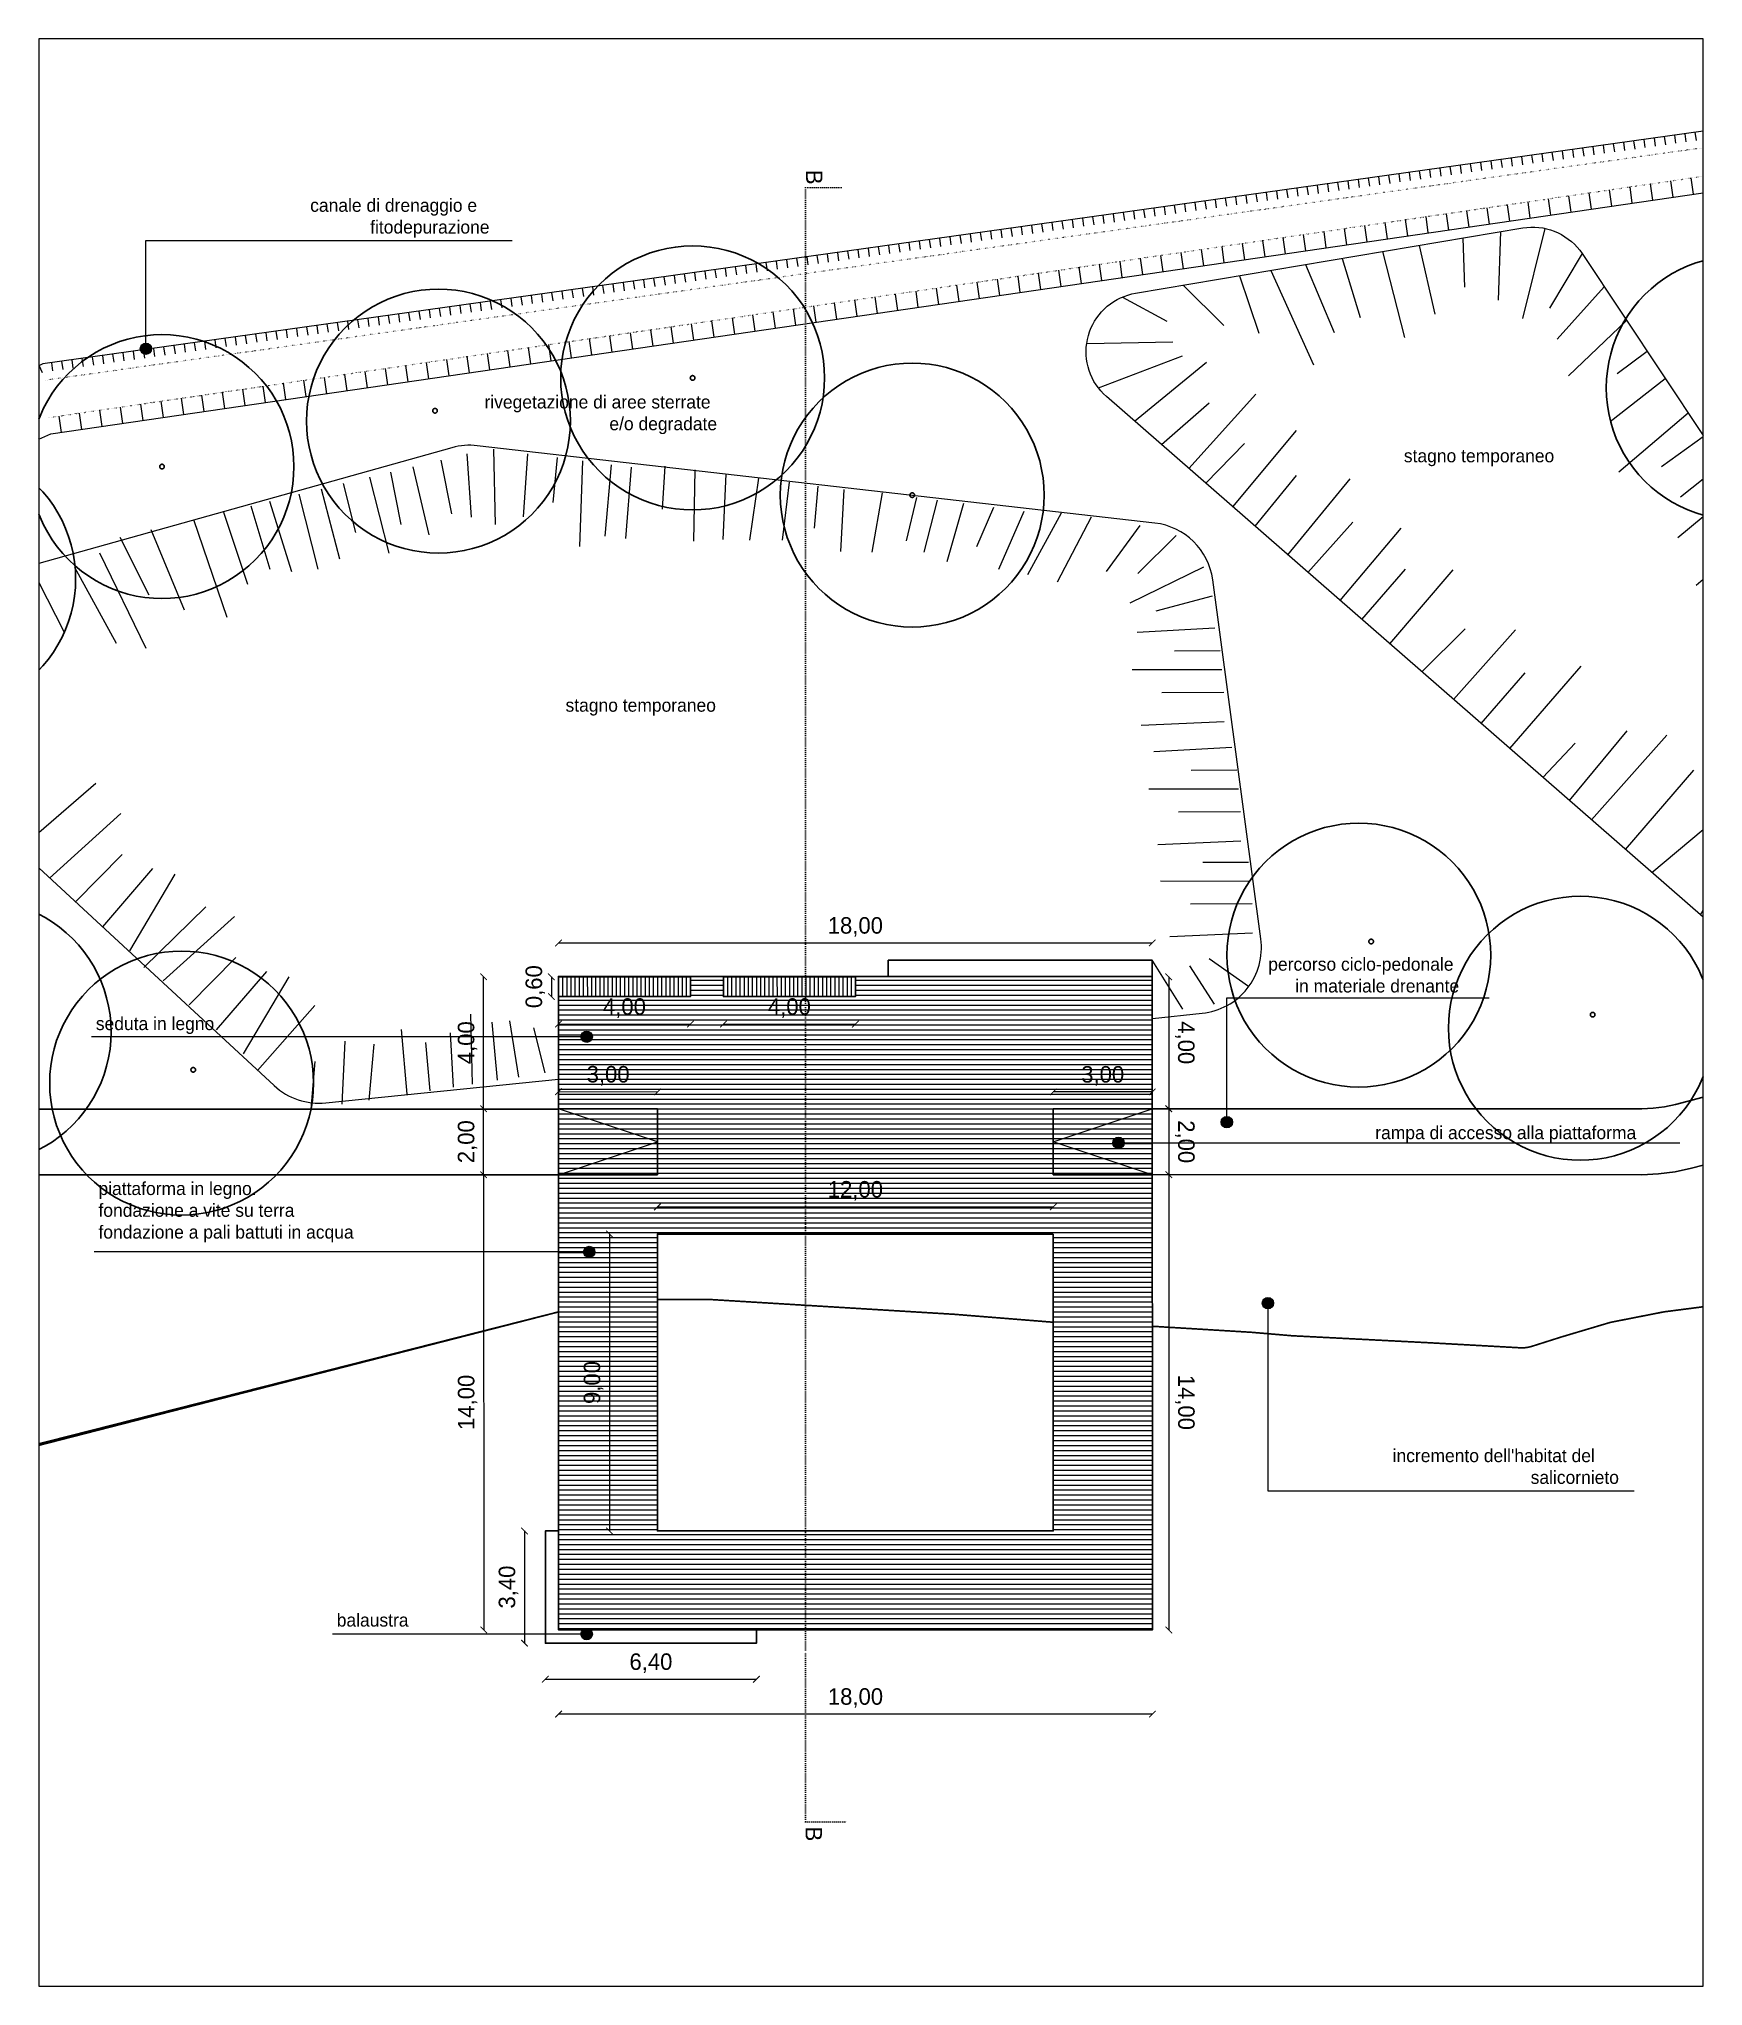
# Paper-space layout 'B-0.2K' of a CAD drawing. Header units: inches. Extents: x 137 to 392, y -2 to 296.
# The model-space entities are those that its viewports show. They can reach past a viewport. Long polylines and large blocks are cut down to what shows.
import ezdxf

# ---------------------------------------------------------------- set-up
doc = ezdxf.new("R2010")
doc.units = ezdxf.units.IN
doc.header["$MEASUREMENT"] = 0
doc.linetypes.add('ACAD_ISO07W100', pattern=[3, 0, -3])
for name, color, linetype, lineweight in [('cm canale', 4, 'Continuous', 5), ('cm_alberi in secondo piano', 252, 'Continuous', 9), ('cm_campiture', 252, 'Continuous', 9), ('cm_quote', 174, 'Continuous', 0), ('cm_testi', 250, 'Continuous', 0), ('cp_limite laguna_linea', 252, 'Continuous', 9), ('cp_piattaforme volumi_linea', 4, 'Continuous', 25), ('cp_pozzette_linee', 142, 'Continuous', 9)]:
    doc.layers.add(name, color=color, linetype=linetype, lineweight=lineweight)
doc.layers.add('cp_alberi_linea', color=103, linetype='Continuous')
doc.layers.add('Finestre', color=254, linetype='Continuous', lineweight=9, plot=False)
doc.styles.get("Standard").update_dxf_attribs({"font": 'GOTHIC.TTF'})
doc.dimstyles.new('Quote 200', dxfattribs={"dimtxt": 0.5, "dimasz": 0.2, "dimexe": 1.25, "dimexo": 0.625, "dimgap": 0.2, "dimtad": 1, "dimzin": 1, "dimtxsty": 'Standard', "dimblk": 'ARCHTICK', "dimcen": 2.5, "dimse1": 1, "dimse2": 1, "dimazin": 0, "dimtfac": 1, "dimtmove": 0, "dimatfit": 3, "dimldrblk": 'NONE', "dimfxl": 1, "dimlwd": 0, "dimarcsym": 0})
pattern_1 = [(0, (0, 0), (4e-17, 0.15), [])]

psp = doc.layouts.new('B-0.2K')

# ---------------------------------------------------------------- texts
at = {"layer": 'cm_testi', "char_height": 2, "attachment_point": 1}
for s, insert, width in [('\\pi10.5048;canale di drenaggio e \\P\\pi19.69175;fitodepurazione', (167.61, 271.92), 40.7604), ('\\pi1.39399;rivegetazione di aree sterrate \\P\\pi20.52927;e/o degradate', (203.43, 241.79), 40.7604), ('\\pi26.94982;stagno temporaneo', (318.75, 233.54), 53.9886), ('\\pi26.94982;stagno temporaneo', (190.29, 195.33), 53.9886), ('\\pi20.78938;percorso ciclo-pedonale \\P\\pi24.91855;in materiale drenante', (304.13, 155.65), 53.9886), ('seduta in legno', (145.27, 146.55), 53.9886), ('\\pi7.22718;rampa di accesso alla piattaforma', (334.09, 129.84), 53.9886), ('piattaforma in legno.\\Pfondazione a vite su terra\\Pfondazione a pali battuti in acqua', (145.67, 121.28), 53.9886), ("\\pi4.43002;incremento dell'habitat del \\P\\pi25.58026;salicornieto", (339.55, 80.36), 40.7604), ('balaustra', (182.18, 55.16), 53.9886)]:
    psp.add_mtext(s, dxfattribs=dict(at, insert=insert, width=width))

msp = doc.modelspace()

# ---------------------------------------------------------------- texts
at = {"layer": 'cm_alberi in secondo piano', "char_height": 0.5, "attachment_point": 1, "rotation": 270}
for insert in [(502298.869, 4346468.515), (502298.854, 4346418.297)]:
    msp.add_mtext_dynamic_manual_height_columns('B', width=4.59023, gutter_width=1, heights=[0], dxfattribs=dict(at, insert=insert))

# ---------------------------------------------------------------- blocks, each defined once
blk = doc.blocks.new('_ArchTick')
at = {"color": 0, "linetype": 'ByBlock', "const_width": 0.15}
blk.add_lwpolyline([(-0.5, -0.5), (0.5, 0.5)], dxfattribs=at)
blk = doc.blocks.new('*D25')
at = {"layer": 'cm_quote', "color": 0, "lineweight": 0, "transparency": 16777216}
blk.add_line((502288.595, 4346438.056), (502288.599, 4346424.256), dxfattribs=at)
at = {"layer": 'DEFPOINTS', "color": 0, "transparency": 16777216}
for p in [(502289.831, 4346438.056), (502288.599, 4346424.256), (502289.835, 4346424.257)]:
    blk.add_point(p, dxfattribs=at)
at = {"layer": 'cm_quote', "color": 0, "lineweight": 0, "transparency": 16777216, "xscale": 0.2, "yscale": 0.2, "zscale": 0.2}
for p, rotation in [((502288.595, 4346438.056), 90.01633615072258), ((502288.599, 4346424.256), 270.0163361507226)]:
    blk.add_blockref('_ArchTick', p, dxfattribs=dict(at, rotation=rotation))
at = {"layer": 'cm_quote', "color": 0, "transparency": 16777216, "insert": (502288.112, 4346431.156), "char_height": 0.5, "attachment_point": 5, "rotation": 90.01634}
blk.add_mtext('14,00', dxfattribs=at)
blk = doc.blocks.new('_None')
blk = doc.blocks.new('*D26')
at = {"layer": 'cm_quote', "color": 0, "lineweight": 0, "transparency": 16777216}
blk.add_line((502288.595, 4346438.056), (502288.596, 4346440.057), dxfattribs=at)
at = {"layer": 'DEFPOINTS', "color": 0, "transparency": 16777216}
for p in [(502288.596, 4346440.057), (502288.596, 4346440.057), (502288.595, 4346438.056)]:
    blk.add_point(p, dxfattribs=at)
at = {"layer": 'cm_quote', "color": 0, "lineweight": 0, "transparency": 16777216, "xscale": 0.2, "yscale": 0.2, "zscale": 0.2}
for p, rotation in [((502288.596, 4346440.057), 89.9694690905952), ((502288.595, 4346438.056), 269.9694690905952)]:
    blk.add_blockref('_ArchTick', p, dxfattribs=dict(at, rotation=rotation))
at = {"layer": 'cm_quote', "color": 0, "transparency": 16777216, "insert": (502288.11, 4346439.057), "char_height": 0.5, "attachment_point": 5, "rotation": 89.96947}
blk.add_mtext('2,00', dxfattribs=at)
blk = doc.blocks.new('*D27')
at = {"layer": 'cm_quote', "color": 0, "lineweight": 0, "transparency": 16777216}
blk.add_line((502288.596, 4346440.057), (502288.595, 4346444.057), dxfattribs=at)
at = {"layer": 'DEFPOINTS', "color": 0, "transparency": 16777216}
for p in [(502288.595, 4346444.057), (502289.831, 4346444.057), (502289.832, 4346440.057)]:
    blk.add_point(p, dxfattribs=at)
at = {"layer": 'cm_quote', "color": 0, "lineweight": 0, "transparency": 16777216, "xscale": 0.2, "yscale": 0.2, "zscale": 0.2}
for p, rotation in [((502288.595, 4346444.057), 90.01079361662477), ((502288.596, 4346440.057), 270.0107936166248)]:
    blk.add_blockref('_ArchTick', p, dxfattribs=dict(at, rotation=rotation))
at = {"layer": 'cm_quote', "color": 0, "transparency": 16777216, "insert": (502288.11, 4346442.057), "char_height": 0.5, "attachment_point": 5, "rotation": 90.01079}
blk.add_mtext('4,00', dxfattribs=at)
blk = doc.blocks.new('*D28')
at = {"layer": 'cm_quote', "color": 0, "lineweight": 0, "transparency": 16777216}
blk.add_line((502290.866, 4346445.082), (502308.865, 4346445.082), dxfattribs=at)
at = {"layer": 'DEFPOINTS', "color": 0, "transparency": 16777216}
for p in [(502308.865, 4346445.082), (502290.866, 4346444.057), (502308.865, 4346444.057)]:
    blk.add_point(p, dxfattribs=at)
at = {"layer": 'cm_quote', "color": 0, "lineweight": 0, "transparency": 16777216, "xscale": 0.2, "yscale": 0.2, "zscale": 0.2}
for p, rotation in [((502290.866, 4346445.082), 180.0000026393016), ((502308.865, 4346445.082), 2.639301625768279e-06)]:
    blk.add_blockref('_ArchTick', p, dxfattribs=dict(at, rotation=rotation))
at = {"layer": 'cm_quote', "color": 0, "transparency": 16777216, "insert": (502299.865, 4346445.567), "char_height": 0.5, "attachment_point": 5, "rotation": 0}
blk.add_mtext('18,00', dxfattribs=at)
blk = doc.blocks.new('*D29')
at = {"layer": 'cm_quote', "color": 0, "lineweight": 0, "transparency": 16777216}
blk.add_line((502309.365, 4346444.057), (502309.366, 4346440.057), dxfattribs=at)
at = {"layer": 'DEFPOINTS', "color": 0, "transparency": 16777216}
for p in [(502308.865, 4346444.057), (502308.866, 4346440.057), (502309.366, 4346440.057)]:
    blk.add_point(p, dxfattribs=at)
at = {"layer": 'cm_quote', "color": 0, "lineweight": 0, "transparency": 16777216, "xscale": 0.2, "yscale": 0.2, "zscale": 0.2}
for p, rotation in [((502309.365, 4346444.057), 90.01056291263758), ((502309.366, 4346440.057), 270.0105629126376)]:
    blk.add_blockref('_ArchTick', p, dxfattribs=dict(at, rotation=rotation))
at = {"layer": 'cm_quote', "color": 0, "transparency": 16777216, "insert": (502309.851, 4346442.057), "char_height": 0.5, "attachment_point": 5, "rotation": 270.01056}
blk.add_mtext('4,00', dxfattribs=at)
blk = doc.blocks.new('*D30')
at = {"layer": 'cm_quote', "color": 0, "lineweight": 0, "transparency": 16777216}
blk.add_line((502309.369, 4346438.057), (502309.371, 4346424.257), dxfattribs=at)
at = {"layer": 'DEFPOINTS', "color": 0, "transparency": 16777216}
for p in [(502308.866, 4346438.057), (502308.869, 4346424.257), (502309.371, 4346424.257)]:
    blk.add_point(p, dxfattribs=at)
at = {"layer": 'cm_quote', "color": 0, "lineweight": 0, "transparency": 16777216, "xscale": 0.2, "yscale": 0.2, "zscale": 0.2}
for p, rotation in [((502309.369, 4346438.057), 90.01069011500493), ((502309.371, 4346424.257), 270.0106901150049)]:
    blk.add_blockref('_ArchTick', p, dxfattribs=dict(at, rotation=rotation))
at = {"layer": 'cm_quote', "color": 0, "transparency": 16777216, "insert": (502309.855, 4346431.157), "char_height": 0.5, "attachment_point": 5, "rotation": 270.01069}
blk.add_mtext('14,00', dxfattribs=at)
blk = doc.blocks.new('*D31')
at = {"layer": 'cm_quote', "color": 0, "lineweight": 0, "transparency": 16777216}
blk.add_line((502309.369, 4346440.057), (502309.369, 4346438.057), dxfattribs=at)
at = {"layer": 'DEFPOINTS', "color": 0, "transparency": 16777216}
for p in [(502308.865, 4346440.057), (502308.865, 4346438.057), (502309.369, 4346438.057)]:
    blk.add_point(p, dxfattribs=at)
at = {"layer": 'cm_quote', "color": 0, "lineweight": 0, "transparency": 16777216, "xscale": 0.2, "yscale": 0.2, "zscale": 0.2}
for p, rotation in [((502309.369, 4346440.057), 90.0033196730947), ((502309.369, 4346438.057), 270.0033196730947)]:
    blk.add_blockref('_ArchTick', p, dxfattribs=dict(at, rotation=rotation))
at = {"layer": 'cm_quote', "color": 0, "transparency": 16777216, "insert": (502309.854, 4346439.057), "char_height": 0.5, "attachment_point": 5, "rotation": 270.00332}
blk.add_mtext('2,00', dxfattribs=at)
blk = doc.blocks.new('*D32')
at = {"layer": 'cm_quote', "color": 0, "lineweight": 0, "transparency": 16777216}
blk.add_line((502308.869, 4346421.709), (502290.869, 4346421.709), dxfattribs=at)
at = {"layer": 'DEFPOINTS', "color": 0, "transparency": 16777216}
for p in [(502290.869, 4346423.412), (502308.869, 4346423.413), (502290.869, 4346421.709)]:
    blk.add_point(p, dxfattribs=at)
at = {"layer": 'cm_quote', "color": 0, "lineweight": 0, "transparency": 16777216, "xscale": 0.2, "yscale": 0.2, "zscale": 0.2}
for p, rotation in [((502290.869, 4346421.709), 180.0007672653366), ((502308.869, 4346421.709), 0.000767265336545364)]:
    blk.add_blockref('_ArchTick', p, dxfattribs=dict(at, rotation=rotation))
at = {"layer": 'cm_quote', "color": 0, "transparency": 16777216, "insert": (502299.869, 4346422.194), "char_height": 0.5, "attachment_point": 5, "rotation": 0.00077}
blk.add_mtext('18,00', dxfattribs=at)
blk = doc.blocks.new('*D33')
at = {"layer": 'cm_quote', "color": 0, "lineweight": 0, "transparency": 16777216}
blk.add_line((502289.835, 4346427.257), (502289.835, 4346423.857), dxfattribs=at)
at = {"layer": 'DEFPOINTS', "color": 0, "transparency": 16777216}
for p in [(502290.469, 4346427.257), (502289.835, 4346423.857), (502290.469, 4346423.857)]:
    blk.add_point(p, dxfattribs=at)
at = {"layer": 'cm_quote', "color": 0, "lineweight": 0, "transparency": 16777216, "xscale": 0.2, "yscale": 0.2, "zscale": 0.2}
for p, rotation in [((502289.835, 4346427.257), 90), ((502289.835, 4346423.857), 270)]:
    blk.add_blockref('_ArchTick', p, dxfattribs=dict(at, rotation=rotation))
at = {"layer": 'cm_quote', "color": 0, "transparency": 16777216, "insert": (502289.349, 4346425.557), "char_height": 0.5, "attachment_point": 5, "rotation": 90}
blk.add_mtext('3,40', dxfattribs=at)
blk = doc.blocks.new('*D34')
at = {"layer": 'cm_quote', "color": 0, "lineweight": 0, "transparency": 16777216}
blk.add_line((502290.469, 4346422.765), (502296.867, 4346422.765), dxfattribs=at)
at = {"layer": 'DEFPOINTS', "color": 0, "transparency": 16777216}
for p in [(502290.469, 4346423.857), (502296.867, 4346423.857), (502296.867, 4346422.765)]:
    blk.add_point(p, dxfattribs=at)
at = {"layer": 'cm_quote', "color": 0, "lineweight": 0, "transparency": 16777216, "xscale": 0.2, "yscale": 0.2, "zscale": 0.2}
for p, rotation in [((502290.469, 4346422.765), 180.0047823291064), ((502296.867, 4346422.765), 0.004782329106384548)]:
    blk.add_blockref('_ArchTick', p, dxfattribs=dict(at, rotation=rotation))
at = {"layer": 'cm_quote', "color": 0, "transparency": 16777216, "insert": (502293.668, 4346423.251), "char_height": 0.5, "attachment_point": 5, "rotation": 0.00478}
blk.add_mtext('6,40', dxfattribs=at)
blk = doc.blocks.new('*D35')
at = {"layer": 'cm_quote', "color": 0, "lineweight": 0, "transparency": 16777216}
blk.add_line((502292.412, 4346436.258), (502292.412, 4346427.257), dxfattribs=at)
at = {"layer": 'DEFPOINTS', "color": 0, "transparency": 16777216}
for p in [(502293.866, 4346436.258), (502292.412, 4346427.257), (502293.866, 4346427.257)]:
    blk.add_point(p, dxfattribs=at)
at = {"layer": 'cm_quote', "color": 0, "lineweight": 0, "transparency": 16777216, "xscale": 0.2, "yscale": 0.2, "zscale": 0.2}
for p, rotation in [((502292.412, 4346436.258), 90), ((502292.412, 4346427.257), 270)]:
    blk.add_blockref('_ArchTick', p, dxfattribs=dict(at, rotation=rotation))
at = {"layer": 'cm_quote', "color": 0, "transparency": 16777216, "insert": (502291.927, 4346431.758), "char_height": 0.5, "attachment_point": 5, "rotation": 90}
blk.add_mtext('9,00', dxfattribs=at)
blk = doc.blocks.new('*D36')
at = {"layer": 'cm_quote', "color": 0, "lineweight": 0, "transparency": 16777216}
blk.add_line((502290.866, 4346440.574), (502293.871, 4346440.567), dxfattribs=at)
at = {"layer": 'DEFPOINTS', "color": 0, "transparency": 16777216}
for p in [(502293.871, 4346440.567), (502290.865, 4346440.047), (502293.869, 4346440.04)]:
    blk.add_point(p, dxfattribs=at)
at = {"layer": 'cm_quote', "color": 0, "lineweight": 0, "transparency": 16777216, "xscale": 0.2, "yscale": 0.2, "zscale": 0.2}
for p, rotation in [((502290.866, 4346440.574), 179.866810959706), ((502293.871, 4346440.567), 359.866810959706)]:
    blk.add_blockref('_ArchTick', p, dxfattribs=dict(at, rotation=rotation))
at = {"layer": 'cm_quote', "color": 0, "transparency": 16777216, "insert": (502292.37, 4346441.056), "char_height": 0.5, "attachment_point": 5, "rotation": 359.86681}
blk.add_mtext('3,00', dxfattribs=at)
blk = doc.blocks.new('*D37')
at = {"layer": 'cm_quote', "color": 0, "lineweight": 0, "transparency": 16777216}
blk.add_line((502308.866, 4346440.567), (502305.862, 4346440.567), dxfattribs=at)
at = {"layer": 'DEFPOINTS', "color": 0, "transparency": 16777216}
for p in [(502305.862, 4346440.567), (502305.862, 4346440.057), (502308.866, 4346440.057)]:
    blk.add_point(p, dxfattribs=at)
at = {"layer": 'cm_quote', "color": 0, "lineweight": 0, "transparency": 16777216, "xscale": 0.2, "yscale": 0.2, "zscale": 0.2}
for p, rotation in [((502305.862, 4346440.567), 179.9999975662242), ((502308.866, 4346440.567), 359.9999975662242)]:
    blk.add_blockref('_ArchTick', p, dxfattribs=dict(at, rotation=rotation))
at = {"layer": 'cm_quote', "color": 0, "transparency": 16777216, "insert": (502307.364, 4346441.053), "char_height": 0.5, "attachment_point": 5, "rotation": 360}
blk.add_mtext('3,00', dxfattribs=at)
blk = doc.blocks.new('*D38')
at = {"layer": 'cm_quote', "color": 0, "lineweight": 0, "transparency": 16777216}
blk.add_line((502290.865, 4346442.622), (502294.865, 4346442.622), dxfattribs=at)
at = {"layer": 'DEFPOINTS', "color": 0, "transparency": 16777216}
for p in [(502290.865, 4346442.236), (502294.865, 4346442.622), (502294.865, 4346442.236)]:
    blk.add_point(p, dxfattribs=at)
at = {"layer": 'cm_quote', "color": 0, "lineweight": 0, "transparency": 16777216, "xscale": 0.2, "yscale": 0.2, "zscale": 0.2}
for p, rotation in [((502290.865, 4346442.622), 179.9998935537603), ((502294.865, 4346442.622), 359.9998935537603)]:
    blk.add_blockref('_ArchTick', p, dxfattribs=dict(at, rotation=rotation))
at = {"layer": 'cm_quote', "color": 0, "transparency": 16777216, "insert": (502292.865, 4346443.108), "char_height": 0.5, "attachment_point": 5, "rotation": 359.99989}
blk.add_mtext('4,00', dxfattribs=at)
blk = doc.blocks.new('*D39')
at = {"layer": 'cm_quote', "color": 0, "lineweight": 0, "transparency": 16777216}
blk.add_line((502290.65, 4346444.056), (502290.65, 4346443.456), dxfattribs=at)
at = {"layer": 'DEFPOINTS', "color": 0, "transparency": 16777216}
for p in [(502290.227, 4346444.056), (502290.227, 4346443.456), (502290.65, 4346443.456)]:
    blk.add_point(p, dxfattribs=at)
at = {"layer": 'cm_quote', "color": 0, "lineweight": 0, "transparency": 16777216, "xscale": 0.2, "yscale": 0.2, "zscale": 0.2}
for p, rotation in [((502290.65, 4346444.056), 89.99829925621836), ((502290.65, 4346443.456), 269.9982992562183)]:
    blk.add_blockref('_ArchTick', p, dxfattribs=dict(at, rotation=rotation))
at = {"layer": 'cm_quote', "color": 0, "transparency": 16777216, "insert": (502290.164, 4346443.756), "char_height": 0.5, "attachment_point": 5, "rotation": 89.9983}
blk.add_mtext('0,60', dxfattribs=at)
blk = doc.blocks.new('*D89')
at = {"layer": 'cm_quote', "color": 0, "lineweight": 0, "transparency": 16777216}
blk.add_line((502293.866, 4346437.081), (502305.866, 4346437.083), dxfattribs=at)
at = {"layer": 'DEFPOINTS', "color": 0, "transparency": 16777216}
for p in [(502305.866, 4346437.083), (502293.866, 4346436.258), (502305.866, 4346436.261)]:
    blk.add_point(p, dxfattribs=at)
at = {"layer": 'cm_quote', "color": 0, "lineweight": 0, "transparency": 16777216, "xscale": 0.2, "yscale": 0.2, "zscale": 0.2}
for p, rotation in [((502293.866, 4346437.081), 180.0106900412587), ((502305.866, 4346437.083), 0.0106900412586693)]:
    blk.add_blockref('_ArchTick', p, dxfattribs=dict(at, rotation=rotation))
at = {"layer": 'cm_quote', "color": 0, "transparency": 16777216, "insert": (502299.866, 4346437.568), "char_height": 0.5, "attachment_point": 5, "rotation": 0.01069}
blk.add_mtext('12,00', dxfattribs=at)
blk = doc.blocks.new('*D94')
at = {"layer": 'cm_quote', "color": 0, "lineweight": 0, "transparency": 16777216}
blk.add_line((502295.865, 4346442.622), (502299.865, 4346442.622), dxfattribs=at)
at = {"layer": 'DEFPOINTS', "color": 0, "transparency": 16777216}
for p in [(502295.865, 4346442.236), (502299.865, 4346442.622), (502299.865, 4346442.236)]:
    blk.add_point(p, dxfattribs=at)
at = {"layer": 'cm_quote', "color": 0, "lineweight": 0, "transparency": 16777216, "xscale": 0.2, "yscale": 0.2, "zscale": 0.2}
for p, rotation in [((502295.865, 4346442.622), 179.9998935537603), ((502299.865, 4346442.622), 359.9998935537603)]:
    blk.add_blockref('_ArchTick', p, dxfattribs=dict(at, rotation=rotation))
at = {"layer": 'cm_quote', "color": 0, "transparency": 16777216, "insert": (502297.865, 4346443.108), "char_height": 0.5, "attachment_point": 5, "rotation": 359.99989}
blk.add_mtext('4,00', dxfattribs=at)
blk = doc.blocks.new('*D263')
at = {"layer": 'cm_quote', "color": 0, "lineweight": 0, "transparency": 16777216}
for p, q in [((-3368891.703, 8689622.26), (-929594.242, 10864300.067)), ((-3368894.34, 8689619.909), (-3368891.703, 8689622.26))]:
    blk.add_line(p, q, dxfattribs=at)
at = {"layer": 'DEFPOINTS', "color": 0, "transparency": 16777216}
for p in [(-3368891.703, 8689622.26), (503231.569, 4346330.378), (503228.933, 4346328.028)]:
    blk.add_point(p, dxfattribs=at)
at = {"layer": 'cm_quote', "color": 0, "lineweight": 0, "transparency": 16777216, "xscale": 0.2, "yscale": 0.2, "zscale": 0.2}
for p, rotation in [((-3368891.703, 8689622.26), 41.71758129249201), ((-3368894.34, 8689619.909), 221.717581292492)]:
    blk.add_blockref('_ArchTick', p, dxfattribs=dict(at, rotation=rotation))
at = {"layer": 'cm_quote', "color": 0, "transparency": 16777216, "insert": (-929595.199, 10864299.865), "char_height": 0.5, "attachment_point": 5, "rotation": 41.71758}
blk.add_mtext('3,53', dxfattribs=at)

# ---------------------------------------------------------------- dimensions: what is measured, and where the dimension line sits
at = {"layer": 'cm_quote'}
for base, p1, p2, angle, picture, middle in [((-3368891.703, 8689622.26), (503228.933, 4346328.028), (503231.569, 4346330.378), 41.71758, '*D263', (-929594.876, 10864299.502)), ((502290.65, 4346443.456), (502290.227, 4346444.056), (502290.227, 4346443.456), 269.9983, '*D39', (502290.65, 4346443.756))]:
    dim = msp.add_linear_dim(base=base, p1=p1, p2=p2, angle=angle, dimstyle='Quote 200', dxfattribs=at)
    dim.commit()
    dim.dimension.update_dxf_attribs({"geometry": picture, "text_midpoint": middle, "dimtype": 161})
for p1, p2, distance, picture, middle in [((502290.866, 4346444.057), (502308.865, 4346444.057), 1.025, '*D28', (502299.865, 4346445.567)), ((502289.832, 4346440.057), (502289.831, 4346444.057), 1.236, '*D27', (502288.11, 4346442.057)), ((502308.865, 4346444.057), (502308.866, 4346440.057), 0.5, '*D29', (502309.851, 4346442.057)), ((502290.865, 4346442.236), (502294.865, 4346442.236), 0.387, '*D38', (502292.865, 4346443.108)), ((502295.865, 4346442.236), (502299.865, 4346442.236), 0.387, '*D94', (502297.865, 4346443.108)), ((502290.865, 4346440.047), (502293.869, 4346440.04), 0.527, '*D36', (502292.37, 4346441.056)), ((502308.866, 4346440.057), (502305.862, 4346440.057), -0.511, '*D37', (502307.364, 4346441.053)), ((502288.595, 4346438.056), (502288.596, 4346440.057), 0, '*D26', (502288.11, 4346439.057)), ((502308.865, 4346440.057), (502308.865, 4346438.057), 0.503, '*D31', (502309.854, 4346439.057)), ((502293.866, 4346436.258), (502305.866, 4346436.261), 0.823, '*D89', (502299.866, 4346437.568)), ((502293.866, 4346436.258), (502293.866, 4346427.257), -1.454, '*D35', (502291.927, 4346431.758)), ((502290.469, 4346427.257), (502290.469, 4346423.857), -0.634, '*D33', (502289.349, 4346425.557)), ((502290.469, 4346423.857), (502296.867, 4346423.857), -1.092, '*D34', (502293.668, 4346423.251)), ((502308.869, 4346423.413), (502290.869, 4346423.412), 1.704, '*D32', (502299.869, 4346422.194))]:
    dim = msp.add_aligned_dim(p1=p1, p2=p2, distance=distance, dimstyle='Quote 200', dxfattribs=at)
    dim.commit()
    dim.dimension.update_dxf_attribs({"geometry": picture, "text_midpoint": middle})
for p1, p2, distance, picture, middle in [((502289.831, 4346438.056), (502289.835, 4346424.257), -1.236, '*D25', (502288.112, 4346431.156)), ((502308.866, 4346438.057), (502308.869, 4346424.257), 0.502, '*D30', (502309.855, 4346431.157))]:
    dim = msp.add_aligned_dim(p1=p1, p2=p2, distance=distance, text='14,00', dimstyle='Quote 200', dxfattribs=at)
    dim.commit()
    dim.dimension.update_dxf_attribs({"geometry": picture, "text_midpoint": middle})

# ---------------------------------------------------------------- hatches: boundary and pattern name
at = {"layer": 'cm canale'}
h = msp.add_hatch(dxfattribs=at)
h.set_pattern_fill('ANSI31', color=256, scale=2.5, angle=45)
h.set_pattern_definition([(97.98117, (502280.45294, 4346463.3629), (-0.309473, -0.0433899), [])])
h.paths.add_polyline_path([(502339.393, 4346471.627), (502275.235, 4346462.631), (502275.263, 4346462.383), (502339.428, 4346471.379)])
h = msp.add_hatch(dxfattribs=at)
h.set_pattern_fill('ANSI31', color=256, scale=5, angle=45)
h.set_pattern_definition([(97.9812, (502280.45294, 4346463.3629), (-0.618946, -0.08678), [])])
h.paths.add_polyline_path([(502339.64, 4346469.869), (502339.57, 4346470.364), (502275.42, 4346461.008), (502275.477, 4346460.511)])
h = msp.add_hatch(dxfattribs=at)
h.set_pattern_fill('ANSI31', color=256, scale=2.5, angle=70)
h.set_pattern_definition([(115, (0, 0), (-0.28322118345, -0.132068206794), [])])
h.paths.add_polyline_path([(502275.235, 4346462.631), (502261.97, 4346456.801), (502261.998, 4346456.552), (502275.269, 4346462.384)])
h = msp.add_hatch(dxfattribs=at)
h.set_pattern_fill('ANSI31', color=256, scale=5, angle=70)
h.set_pattern_definition([(115, (0, 0), (-0.5664423669, -0.26413641359), [])])
h.paths.add_polyline_path([(502275.477, 4346460.511), (502275.407, 4346461.006), (502262.155, 4346455.178), (502262.212, 4346454.681)])
at = {"layer": 'cm_campiture'}
h = msp.add_hatch(dxfattribs=at)
h.set_pattern_fill('ANSI31', color=253, scale=1.2, angle=315)
h.set_pattern_definition(pattern_1)
h.paths.add_polyline_path([(502305.866, 4346436.258), (502305.866, 4346427.257), (502293.866, 4346427.257), (502293.866, 4346436.258)], flags=16)
h.paths.add_polyline_path([(502299.876, 4346443.456), (502290.875, 4346443.456), (502290.879, 4346424.267), (502308.859, 4346424.267), (502308.855, 4346444.057), (502290.865, 4346444.057), (502290.791, 4346444.057), (502299.876, 4346444.056)])
h = msp.add_hatch(dxfattribs=at)
h.set_pattern_fill('ANSI31', color=256, angle=45)
h.set_pattern_definition([(90, (0, 0), (-0.125, 0), [])])
h.paths.add_polyline_path([(502290.865, 4346444.057), (502294.865, 4346444.056), (502294.865, 4346443.456), (502290.865, 4346443.456)])
h.paths.add_polyline_path([(502295.865, 4346444.057), (502299.865, 4346444.056), (502299.865, 4346443.456), (502295.865, 4346443.456)])
h = msp.add_hatch(dxfattribs=at)
h.set_pattern_fill('ANSI31', color=253, scale=1.2, angle=315)
h.set_pattern_definition(pattern_1)
h.paths.add_polyline_path([(502294.865, 4346444.056), (502295.865, 4346444.056), (502295.865, 4346443.456), (502294.865, 4346443.456)])

# ---------------------------------------------------------------- linework, layer by layer
at = {"layer": 'cm canale'}
for points in [[(502346.166, 4346472.576), (502275.235, 4346462.631), (502261.97, 4346456.801)], [(502262.212, 4346454.681), (502275.477, 4346460.511), (502346.166, 4346470.821)]]:
    msp.add_lwpolyline(points, dxfattribs=at)
at = {"layer": 'cm canale', "linetype": 'ACAD_ISO07W100', "ltscale": 0.3}
for points in [[(502346.166, 4346472.071), (502275.304, 4346462.136)], [(502275.405, 4346461.006), (502346.166, 4346471.326)]]:
    msp.add_lwpolyline(points, dxfattribs=at)
at = {"layer": 'cm_campiture', "linetype": 'ACAD_ISO07W100', "ltscale": 0.5}
msp.add_lwpolyline([(502299.431, 4346467.976), (502298.354, 4346467.976), (502298.354, 4346458.442), (502298.354, 4346443.442), (502298.354, 4346423.532), (502298.354, 4346418.442), (502299.633, 4346418.442)], dxfattribs=at)
at = {"layer": 'cm_campiture', "color": 253, "ltscale": 0.5}
for points in [[(502318.281, 4346466.448), (502318.328, 4346464.955)], [(502319.427, 4346466.642), (502319.354, 4346464.561)], [(502320.763, 4346466.741), (502320.09, 4346464.009)], [(502314.626, 4346465.832), (502315.171, 4346464.035)], [(502315.85, 4346466.038), (502316.513, 4346463.431)], [(502316.963, 4346466.226), (502317.434, 4346464.14)], [(502321.895, 4346465.977), (502320.906, 4346464.324)], [(502311.513, 4346465.307), (502312.093, 4346463.562)], [(502312.464, 4346465.467), (502313.757, 4346462.604)], [(502313.513, 4346465.644), (502314.382, 4346463.588)], [(502307.961, 4346464.658), (502309.305, 4346463.93)], [(502309.799, 4346465.018), (502311.041, 4346463.799)], [(502322.563, 4346464.972), (502321.143, 4346463.378)], [(502323.242, 4346463.952), (502321.485, 4346462.274)], [(502306.879, 4346463.256), (502309.489, 4346463.299)], [(502307.233, 4346461.905), (502309.779, 4346462.879)], [(502323.868, 4346463.011), (502322.958, 4346462.327)], [(502308.33, 4346460.9), (502310.51, 4346462.685)], [(502324.417, 4346462.185), (502322.748, 4346460.881)], [(502309.976, 4346459.464), (502312.006, 4346461.715)], [(502309.147, 4346460.188), (502310.589, 4346461.453)], [(502325.115, 4346461.135), (502323.011, 4346459.356)], [(502311.31, 4346458.301), (502313.239, 4346460.614)], [(502325.584, 4346460.431), (502324.3, 4346459.514)], [(502288.09, 4346459.903), (502288.223, 4346457.987)], [(502288.899, 4346460.047), (502288.95, 4346457.769)], [(502289.931, 4346459.908), (502289.794, 4346457.996)], [(502290.822, 4346459.791), (502290.691, 4346458.432)], [(502310.486, 4346459.02), (502311.664, 4346460.22)], [(502285.139, 4346459.197), (502285.725, 4346456.897)], [(502285.774, 4346459.349), (502286.089, 4346457.769)], [(502286.454, 4346459.512), (502286.938, 4346457.454)], [(502287.296, 4346459.713), (502287.617, 4346458.084)], [(502291.597, 4346459.69), (502291.498, 4346457.099)], [(502292.46, 4346459.577), (502292.267, 4346457.415)], [(502293.065, 4346459.498), (502292.898, 4346457.342)], [(502294.094, 4346459.537), (502294.009, 4346458.234)], [(502294.995, 4346459.419), (502294.955, 4346457.265)], [(502295.943, 4346459.295), (502295.852, 4346457.313)], [(502311.986, 4346457.71), (502313.239, 4346459.25)], [(502326.137, 4346459.599), (502324.878, 4346458.594)], [(502282.989, 4346458.683), (502283.567, 4346456.413)], [(502283.675, 4346458.847), (502284.222, 4346456.728)], [(502284.338, 4346459.006), (502284.707, 4346457.527)], [(502296.927, 4346459.166), (502296.652, 4346457.289)], [(502297.854, 4346459.045), (502297.646, 4346457.289)], [(502298.73, 4346458.93), (502298.614, 4346457.652)], [(502299.513, 4346458.828), (502299.411, 4346456.943)], [(502300.68, 4346458.724), (502300.367, 4346456.923)], [(502312.976, 4346456.847), (502314.866, 4346459.145)], [(502326.614, 4346458.883), (502324.8, 4346457.358)], [(502280.71, 4346458.138), (502281.433, 4346455.953)], [(502281.536, 4346458.336), (502282.112, 4346456.413)], [(502282.108, 4346458.473), (502282.767, 4346456.34)], [(502301.717, 4346458.588), (502301.405, 4346457.274)], [(502302.348, 4346458.505), (502301.94, 4346456.923)], [(502303.139, 4346458.402), (502302.642, 4346456.633)], [(502304.052, 4346458.282), (502303.543, 4346457.091)], [(502304.972, 4346458.162), (502304.2, 4346456.404)], [(502306.101, 4346458.105), (502305.083, 4346456.244)], [(502278.504, 4346457.611), (502279.518, 4346455.177)], [(502279.801, 4346457.921), (502280.81, 4346454.958)], [(502307.017, 4346457.985), (502305.984, 4346456.015)], [(502308.485, 4346457.737), (502307.464, 4346456.342)], [(502309.596, 4346457.427), (502308.426, 4346456.281)], [(502313.586, 4346456.315), (502314.944, 4346457.834)], [(502314.558, 4346455.466), (502316.414, 4346457.65)], [(502327.409, 4346457.686), (502325.352, 4346455.913)], [(502276.952, 4346456.902), (502278.359, 4346454.019)], [(502277.564, 4346457.386), (502278.451, 4346455.638)], [(502274.907, 4346456.414), (502275.868, 4346454.522)], [(502277.464, 4346454.162), (502276.203, 4346456.464)], [(502310.422, 4346456.472), (502308.182, 4346455.381)], [(502315.22, 4346454.889), (502316.546, 4346456.412)], [(502316.069, 4346454.148), (502317.989, 4346456.386)], [(502310.681, 4346455.594), (502308.973, 4346455.137)], [(502310.767, 4346454.62), (502308.408, 4346454.496)], [(502317.042, 4346453.299), (502318.356, 4346454.602)], [(502318.003, 4346452.46), (502319.878, 4346454.576)], [(502310.921, 4346453.935), (502309.537, 4346453.929)], [(502310.972, 4346453.357), (502308.255, 4346453.364)], [(502319.703, 4346450.977), (502321.872, 4346453.474)], [(502318.835, 4346451.735), (502320.167, 4346453.265)], [(502311.033, 4346452.676), (502309.156, 4346452.662)], [(502311.043, 4346451.785), (502308.531, 4346451.674)], [(502311.275, 4346451.001), (502308.916, 4346450.877)], [(502320.709, 4346450.1), (502321.688, 4346451.14)], [(502321.512, 4346449.399), (502323.263, 4346451.508)], [(502322.185, 4346448.811), (502324.47, 4346451.376)], [(502273.47, 4346448.85), (502275.087, 4346450.065)], [(502274.507, 4346447.898), (502276.836, 4346449.92)], [(502311.429, 4346450.315), (502310.045, 4346450.309)], [(502323.214, 4346447.914), (502325.284, 4346450.32)], [(502311.48, 4346449.738), (502308.763, 4346449.745)], [(502275.433, 4346447.049), (502277.6, 4346449.003)], [(502311.54, 4346449.056), (502309.664, 4346449.043)], [(502324.013, 4346447.217), (502325.861, 4346448.773)], [(502311.551, 4346448.165), (502309.039, 4346448.054)], [(502325.486, 4346445.932), (502326.726, 4346448.222)], [(502276.219, 4346446.328), (502277.639, 4346447.758)], [(502311.787, 4346447.525), (502310.403, 4346447.519)], [(502277.048, 4346445.568), (502278.571, 4346447.336)], [(502277.867, 4346444.843), (502279.248, 4346447.17)], [(502311.838, 4346446.947), (502309.121, 4346446.954)], [(502311.898, 4346446.266), (502310.022, 4346446.252)], [(502278.293, 4346444.337), (502280.17, 4346446.175)], [(502278.882, 4346443.931), (502281.048, 4346445.885)], [(502311.909, 4346445.375), (502309.397, 4346445.264)], [(502279.668, 4346443.21), (502281.088, 4346444.64)], [(502309.79, 4346443.07), (502308.88, 4346444.526)], [(502311.784, 4346443.757), (502310.59, 4346444.603)], [(502280.497, 4346442.449), (502282.02, 4346444.218)], [(502281.315, 4346441.725), (502282.697, 4346444.051)], [(502310.755, 4346443.221), (502310.01, 4346444.389)], [(502281.742, 4346441.219), (502283.48, 4346443.186)], [(502288.256, 4346440.8), (502288.21, 4346442.922)], [(502289.018, 4346440.918), (502288.858, 4346442.677)], [(502289.665, 4346441.017), (502289.388, 4346442.717)], [(502284.312, 4346440.191), (502284.402, 4346442.102)], [(502286.281, 4346440.495), (502286.11, 4346442.462)], [(502287.684, 4346440.712), (502287.592, 4346442.354)], [(502290.461, 4346441.14), (502290.115, 4346442.509)], [(502283.367, 4346440.046), (502283.487, 4346441.491)], [(502285.123, 4346440.317), (502285.282, 4346442.01)], [(502286.973, 4346440.602), (502286.846, 4346442.06)], [(502290.868, 4346438.057), (502293.868, 4346439.057), (502290.868, 4346440.057)], [(502308.865, 4346438.057), (502305.865, 4346439.057), (502308.865, 4346440.057)]]:
    msp.add_lwpolyline(points, dxfattribs=at)
at = {"layer": 'cp_alberi_linea'}
for points in [[(502298.932, 4346462.208), (502298.923, 4346462.469), (502298.898, 4346462.73), (502298.855, 4346462.988), (502298.796, 4346463.243), (502298.72, 4346463.493), (502298.628, 4346463.738), (502298.52, 4346463.977), (502298.396, 4346464.208), (502298.258, 4346464.43), (502298.105, 4346464.643), (502297.939, 4346464.845), (502297.76, 4346465.036), (502297.569, 4346465.215), (502297.367, 4346465.381), (502297.154, 4346465.534), (502296.932, 4346465.672), (502296.701, 4346465.795), (502296.463, 4346465.903), (502296.218, 4346465.995), (502295.967, 4346466.071), (502295.712, 4346466.131), (502295.454, 4346466.174), (502295.194, 4346466.199), (502294.932, 4346466.208), (502294.67, 4346466.199), (502294.41, 4346466.174), (502294.152, 4346466.131), (502293.897, 4346466.071), (502293.646, 4346465.995), (502293.401, 4346465.903), (502293.163, 4346465.795), (502292.932, 4346465.672), (502292.71, 4346465.534), (502292.497, 4346465.381), (502292.295, 4346465.215), (502292.104, 4346465.036), (502291.925, 4346464.845), (502291.759, 4346464.643), (502291.606, 4346464.43), (502291.468, 4346464.208), (502291.345, 4346463.977), (502291.237, 4346463.738), (502291.144, 4346463.493), (502291.068, 4346463.243), (502291.009, 4346462.988), (502290.966, 4346462.73), (502290.941, 4346462.469), (502290.932, 4346462.208), (502290.941, 4346461.946), (502290.966, 4346461.686), (502291.009, 4346461.427), (502291.068, 4346461.172), (502291.144, 4346460.922), (502291.237, 4346460.677), (502291.345, 4346460.439), (502291.468, 4346460.208), (502291.606, 4346459.985), (502291.759, 4346459.773), (502291.925, 4346459.57), (502292.104, 4346459.379), (502292.295, 4346459.2), (502292.497, 4346459.034), (502292.71, 4346458.882), (502292.932, 4346458.744), (502293.163, 4346458.62), (502293.401, 4346458.512), (502293.646, 4346458.42), (502293.897, 4346458.344), (502294.152, 4346458.285), (502294.41, 4346458.242), (502294.67, 4346458.216), (502294.932, 4346458.208), (502295.194, 4346458.216), (502295.454, 4346458.242), (502295.712, 4346458.285), (502295.967, 4346458.344), (502296.218, 4346458.42), (502296.463, 4346458.512), (502296.701, 4346458.62), (502296.932, 4346458.744), (502297.154, 4346458.882), (502297.367, 4346459.034), (502297.569, 4346459.2), (502297.76, 4346459.379), (502297.939, 4346459.57), (502298.105, 4346459.773), (502298.258, 4346459.985), (502298.396, 4346460.208), (502298.52, 4346460.439), (502298.628, 4346460.677), (502298.72, 4346460.922), (502298.796, 4346461.172), (502298.855, 4346461.427), (502298.898, 4346461.686), (502298.923, 4346461.946)], [(502291.227, 4346460.899), (502291.218, 4346461.161), (502291.192, 4346461.422), (502291.15, 4346461.68), (502291.09, 4346461.935), (502291.014, 4346462.185), (502290.922, 4346462.43), (502290.814, 4346462.669), (502290.691, 4346462.899), (502290.553, 4346463.122), (502290.4, 4346463.334), (502290.234, 4346463.537), (502290.055, 4346463.728), (502289.864, 4346463.907), (502289.662, 4346464.073), (502289.449, 4346464.225), (502289.227, 4346464.364), (502288.996, 4346464.487), (502288.757, 4346464.595), (502288.512, 4346464.687), (502288.262, 4346464.763), (502288.007, 4346464.823), (502287.749, 4346464.865), (502287.488, 4346464.891), (502287.227, 4346464.899), (502286.965, 4346464.891), (502286.705, 4346464.865), (502286.446, 4346464.823), (502286.191, 4346464.763), (502285.941, 4346464.687), (502285.696, 4346464.595), (502285.458, 4346464.487), (502285.227, 4346464.364), (502285.004, 4346464.225), (502284.792, 4346464.073), (502284.589, 4346463.907), (502284.398, 4346463.728), (502284.219, 4346463.537), (502284.053, 4346463.334), (502283.901, 4346463.122), (502283.763, 4346462.899), (502283.639, 4346462.669), (502283.531, 4346462.43), (502283.439, 4346462.185), (502283.363, 4346461.935), (502283.304, 4346461.68), (502283.261, 4346461.422), (502283.235, 4346461.161), (502283.227, 4346460.899), (502283.235, 4346460.638), (502283.261, 4346460.377), (502283.304, 4346460.119), (502283.363, 4346459.864), (502283.439, 4346459.614), (502283.531, 4346459.369), (502283.639, 4346459.13), (502283.763, 4346458.899), (502283.901, 4346458.677), (502284.053, 4346458.464), (502284.219, 4346458.262), (502284.398, 4346458.071), (502284.589, 4346457.892), (502284.792, 4346457.726), (502285.004, 4346457.574), (502285.227, 4346457.435), (502285.458, 4346457.312), (502285.696, 4346457.204), (502285.941, 4346457.112), (502286.191, 4346457.036), (502286.446, 4346456.976), (502286.705, 4346456.934), (502286.965, 4346456.908), (502287.227, 4346456.899), (502287.488, 4346456.908), (502287.749, 4346456.934), (502288.007, 4346456.976), (502288.262, 4346457.036), (502288.512, 4346457.112), (502288.757, 4346457.204), (502288.996, 4346457.312), (502289.227, 4346457.435), (502289.449, 4346457.574), (502289.662, 4346457.726), (502289.864, 4346457.892), (502290.055, 4346458.071), (502290.234, 4346458.262), (502290.4, 4346458.464), (502290.553, 4346458.677), (502290.691, 4346458.899), (502290.814, 4346459.13), (502290.922, 4346459.369), (502291.014, 4346459.614), (502291.09, 4346459.864), (502291.15, 4346460.119), (502291.192, 4346460.377), (502291.218, 4346460.638)], [(502282.845, 4346459.52), (502282.837, 4346459.782), (502282.811, 4346460.042), (502282.768, 4346460.301), (502282.709, 4346460.556), (502282.633, 4346460.806), (502282.541, 4346461.051), (502282.433, 4346461.29), (502282.309, 4346461.52), (502282.171, 4346461.743), (502282.019, 4346461.955), (502281.853, 4346462.158), (502281.674, 4346462.349), (502281.483, 4346462.528), (502281.28, 4346462.694), (502281.068, 4346462.846), (502280.845, 4346462.984), (502280.614, 4346463.108), (502280.376, 4346463.216), (502280.131, 4346463.308), (502279.881, 4346463.384), (502279.626, 4346463.444), (502279.367, 4346463.486), (502279.107, 4346463.512), (502278.845, 4346463.52), (502278.584, 4346463.512), (502278.323, 4346463.486), (502278.065, 4346463.444), (502277.81, 4346463.384), (502277.56, 4346463.308), (502277.315, 4346463.216), (502277.076, 4346463.108), (502276.845, 4346462.984), (502276.623, 4346462.846), (502276.41, 4346462.694), (502276.208, 4346462.528), (502276.017, 4346462.349), (502275.838, 4346462.158), (502275.672, 4346461.955), (502275.519, 4346461.743), (502275.381, 4346461.52), (502275.258, 4346461.29), (502275.15, 4346461.051), (502275.058, 4346460.806), (502274.982, 4346460.556), (502274.922, 4346460.301), (502274.88, 4346460.042), (502274.854, 4346459.782), (502274.845, 4346459.52), (502274.854, 4346459.259), (502274.88, 4346458.998), (502274.922, 4346458.74), (502274.982, 4346458.485), (502275.058, 4346458.235), (502275.15, 4346457.99), (502275.258, 4346457.751), (502275.381, 4346457.52), (502275.519, 4346457.298), (502275.672, 4346457.085), (502275.838, 4346456.883), (502276.017, 4346456.692), (502276.208, 4346456.513), (502276.41, 4346456.347), (502276.623, 4346456.195), (502276.845, 4346456.056), (502277.076, 4346455.933), (502277.315, 4346455.825), (502277.56, 4346455.733), (502277.81, 4346455.657), (502278.065, 4346455.597), (502278.323, 4346455.555), (502278.584, 4346455.529), (502278.845, 4346455.52), (502279.107, 4346455.529), (502279.367, 4346455.555), (502279.626, 4346455.597), (502279.881, 4346455.657), (502280.131, 4346455.733), (502280.376, 4346455.825), (502280.614, 4346455.933), (502280.845, 4346456.056), (502281.068, 4346456.195), (502281.28, 4346456.347), (502281.483, 4346456.513), (502281.674, 4346456.692), (502281.853, 4346456.883), (502282.019, 4346457.085), (502282.171, 4346457.298), (502282.309, 4346457.52), (502282.433, 4346457.751), (502282.541, 4346457.99), (502282.633, 4346458.235), (502282.709, 4346458.485), (502282.768, 4346458.74), (502282.811, 4346458.998), (502282.837, 4346459.259)], [(502295.002, 4346462.208), (502295.002, 4346462.212), (502295.002, 4346462.217), (502295.001, 4346462.221), (502295, 4346462.226), (502294.998, 4346462.23), (502294.997, 4346462.235), (502294.995, 4346462.239), (502294.993, 4346462.243), (502294.99, 4346462.247), (502294.988, 4346462.25), (502294.985, 4346462.254), (502294.982, 4346462.257), (502294.978, 4346462.26), (502294.975, 4346462.263), (502294.971, 4346462.266), (502294.967, 4346462.268), (502294.963, 4346462.271), (502294.959, 4346462.273), (502294.955, 4346462.274), (502294.95, 4346462.275), (502294.946, 4346462.276), (502294.941, 4346462.277), (502294.937, 4346462.278), (502294.932, 4346462.278), (502294.927, 4346462.278), (502294.923, 4346462.277), (502294.918, 4346462.276), (502294.914, 4346462.275), (502294.91, 4346462.274), (502294.905, 4346462.273), (502294.901, 4346462.271), (502294.897, 4346462.268), (502294.893, 4346462.266), (502294.889, 4346462.263), (502294.886, 4346462.26), (502294.882, 4346462.257), (502294.879, 4346462.254), (502294.876, 4346462.25), (502294.874, 4346462.247), (502294.871, 4346462.243), (502294.869, 4346462.239), (502294.867, 4346462.235), (502294.866, 4346462.23), (502294.864, 4346462.226), (502294.863, 4346462.221), (502294.863, 4346462.217), (502294.862, 4346462.212), (502294.862, 4346462.208), (502294.862, 4346462.203), (502294.863, 4346462.199), (502294.863, 4346462.194), (502294.864, 4346462.19), (502294.866, 4346462.185), (502294.867, 4346462.181), (502294.869, 4346462.177), (502294.871, 4346462.173), (502294.874, 4346462.169), (502294.876, 4346462.165), (502294.879, 4346462.162), (502294.882, 4346462.158), (502294.886, 4346462.155), (502294.889, 4346462.152), (502294.893, 4346462.149), (502294.897, 4346462.147), (502294.901, 4346462.145), (502294.905, 4346462.143), (502294.91, 4346462.141), (502294.914, 4346462.14), (502294.918, 4346462.139), (502294.923, 4346462.138), (502294.927, 4346462.138), (502294.932, 4346462.138), (502294.937, 4346462.138), (502294.941, 4346462.138), (502294.946, 4346462.139), (502294.95, 4346462.14), (502294.955, 4346462.141), (502294.959, 4346462.143), (502294.963, 4346462.145), (502294.967, 4346462.147), (502294.971, 4346462.149), (502294.975, 4346462.152), (502294.978, 4346462.155), (502294.982, 4346462.158), (502294.985, 4346462.162), (502294.988, 4346462.165), (502294.99, 4346462.169), (502294.993, 4346462.173), (502294.995, 4346462.177), (502294.997, 4346462.181), (502294.998, 4346462.185), (502295, 4346462.19), (502295.001, 4346462.194), (502295.002, 4346462.199), (502295.002, 4346462.203)], [(502305.59, 4346458.657), (502305.582, 4346458.918), (502305.556, 4346459.179), (502305.513, 4346459.437), (502305.454, 4346459.692), (502305.378, 4346459.942), (502305.286, 4346460.187), (502305.178, 4346460.426), (502305.054, 4346460.657), (502304.916, 4346460.879), (502304.763, 4346461.092), (502304.597, 4346461.294), (502304.419, 4346461.485), (502304.227, 4346461.664), (502304.025, 4346461.83), (502303.812, 4346461.982), (502303.59, 4346462.121), (502303.359, 4346462.244), (502303.121, 4346462.352), (502302.876, 4346462.444), (502302.625, 4346462.52), (502302.37, 4346462.58), (502302.112, 4346462.622), (502301.852, 4346462.648), (502301.59, 4346462.657), (502301.328, 4346462.648), (502301.068, 4346462.622), (502300.81, 4346462.58), (502300.555, 4346462.52), (502300.304, 4346462.444), (502300.059, 4346462.352), (502299.821, 4346462.244), (502299.59, 4346462.121), (502299.368, 4346461.982), (502299.155, 4346461.83), (502298.953, 4346461.664), (502298.762, 4346461.485), (502298.583, 4346461.294), (502298.417, 4346461.092), (502298.264, 4346460.879), (502298.126, 4346460.657), (502298.003, 4346460.426), (502297.895, 4346460.187), (502297.802, 4346459.942), (502297.726, 4346459.692), (502297.667, 4346459.437), (502297.624, 4346459.179), (502297.599, 4346458.918), (502297.59, 4346458.657), (502297.599, 4346458.395), (502297.624, 4346458.134), (502297.667, 4346457.876), (502297.726, 4346457.621), (502297.802, 4346457.371), (502297.895, 4346457.126), (502298.003, 4346456.887), (502298.126, 4346456.657), (502298.264, 4346456.434), (502298.417, 4346456.222), (502298.583, 4346456.019), (502298.762, 4346455.828), (502298.953, 4346455.649), (502299.155, 4346455.483), (502299.368, 4346455.331), (502299.59, 4346455.192), (502299.821, 4346455.069), (502300.059, 4346454.961), (502300.304, 4346454.869), (502300.555, 4346454.793), (502300.81, 4346454.733), (502301.068, 4346454.691), (502301.328, 4346454.665), (502301.59, 4346454.657), (502301.852, 4346454.665), (502302.112, 4346454.691), (502302.37, 4346454.733), (502302.625, 4346454.793), (502302.876, 4346454.869), (502303.121, 4346454.961), (502303.359, 4346455.069), (502303.59, 4346455.192), (502303.812, 4346455.331), (502304.025, 4346455.483), (502304.227, 4346455.649), (502304.419, 4346455.828), (502304.597, 4346456.019), (502304.763, 4346456.222), (502304.916, 4346456.434), (502305.054, 4346456.657), (502305.178, 4346456.887), (502305.286, 4346457.126), (502305.378, 4346457.371), (502305.454, 4346457.621), (502305.513, 4346457.876), (502305.556, 4346458.134), (502305.582, 4346458.395)], [(502287.192, 4346461.212), (502287.192, 4346461.217), (502287.192, 4346461.221), (502287.191, 4346461.226), (502287.19, 4346461.23), (502287.189, 4346461.235), (502287.187, 4346461.239), (502287.185, 4346461.243), (502287.183, 4346461.247), (502287.181, 4346461.251), (502287.178, 4346461.255), (502287.175, 4346461.258), (502287.172, 4346461.262), (502287.169, 4346461.265), (502287.165, 4346461.268), (502287.161, 4346461.27), (502287.157, 4346461.273), (502287.153, 4346461.275), (502287.149, 4346461.277), (502287.145, 4346461.278), (502287.141, 4346461.28), (502287.136, 4346461.281), (502287.132, 4346461.281), (502287.127, 4346461.282), (502287.122, 4346461.282), (502287.118, 4346461.282), (502287.113, 4346461.281), (502287.109, 4346461.281), (502287.104, 4346461.28), (502287.1, 4346461.278), (502287.096, 4346461.277), (502287.091, 4346461.275), (502287.087, 4346461.273), (502287.083, 4346461.27), (502287.08, 4346461.268), (502287.076, 4346461.265), (502287.073, 4346461.262), (502287.07, 4346461.258), (502287.067, 4346461.255), (502287.064, 4346461.251), (502287.062, 4346461.247), (502287.06, 4346461.243), (502287.058, 4346461.239), (502287.056, 4346461.235), (502287.055, 4346461.23), (502287.054, 4346461.226), (502287.053, 4346461.221), (502287.052, 4346461.217), (502287.052, 4346461.212), (502287.052, 4346461.207), (502287.053, 4346461.203), (502287.054, 4346461.198), (502287.055, 4346461.194), (502287.056, 4346461.189), (502287.058, 4346461.185), (502287.06, 4346461.181), (502287.062, 4346461.177), (502287.064, 4346461.173), (502287.067, 4346461.169), (502287.07, 4346461.166), (502287.073, 4346461.162), (502287.076, 4346461.159), (502287.08, 4346461.156), (502287.083, 4346461.154), (502287.087, 4346461.151), (502287.091, 4346461.149), (502287.096, 4346461.147), (502287.1, 4346461.146), (502287.104, 4346461.144), (502287.109, 4346461.143), (502287.113, 4346461.142), (502287.118, 4346461.142), (502287.122, 4346461.142), (502287.127, 4346461.142), (502287.132, 4346461.142), (502287.136, 4346461.143), (502287.141, 4346461.144), (502287.145, 4346461.146), (502287.149, 4346461.147), (502287.153, 4346461.149), (502287.157, 4346461.151), (502287.161, 4346461.154), (502287.165, 4346461.156), (502287.169, 4346461.159), (502287.172, 4346461.162), (502287.175, 4346461.166), (502287.178, 4346461.169), (502287.181, 4346461.173), (502287.183, 4346461.177), (502287.185, 4346461.181), (502287.187, 4346461.185), (502287.189, 4346461.189), (502287.19, 4346461.194), (502287.191, 4346461.198), (502287.192, 4346461.203), (502287.192, 4346461.207)], [(502278.915, 4346459.52), (502278.915, 4346459.525), (502278.915, 4346459.53), (502278.914, 4346459.534), (502278.913, 4346459.539), (502278.912, 4346459.543), (502278.91, 4346459.547), (502278.908, 4346459.551), (502278.906, 4346459.555), (502278.904, 4346459.559), (502278.901, 4346459.563), (502278.898, 4346459.567), (502278.895, 4346459.57), (502278.892, 4346459.573), (502278.888, 4346459.576), (502278.884, 4346459.579), (502278.88, 4346459.581), (502278.876, 4346459.583), (502278.872, 4346459.585), (502278.868, 4346459.587), (502278.863, 4346459.588), (502278.859, 4346459.589), (502278.854, 4346459.59), (502278.85, 4346459.59), (502278.845, 4346459.59), (502278.841, 4346459.59), (502278.836, 4346459.59), (502278.832, 4346459.589), (502278.827, 4346459.588), (502278.823, 4346459.587), (502278.819, 4346459.585), (502278.814, 4346459.583), (502278.81, 4346459.581), (502278.806, 4346459.579), (502278.803, 4346459.576), (502278.799, 4346459.573), (502278.796, 4346459.57), (502278.793, 4346459.567), (502278.79, 4346459.563), (502278.787, 4346459.559), (502278.785, 4346459.555), (502278.782, 4346459.551), (502278.781, 4346459.547), (502278.779, 4346459.543), (502278.778, 4346459.539), (502278.777, 4346459.534), (502278.776, 4346459.53), (502278.775, 4346459.525), (502278.775, 4346459.52), (502278.775, 4346459.516), (502278.776, 4346459.511), (502278.777, 4346459.507), (502278.778, 4346459.502), (502278.779, 4346459.498), (502278.781, 4346459.494), (502278.782, 4346459.489), (502278.785, 4346459.485), (502278.787, 4346459.481), (502278.79, 4346459.478), (502278.793, 4346459.474), (502278.796, 4346459.471), (502278.799, 4346459.468), (502278.803, 4346459.465), (502278.806, 4346459.462), (502278.81, 4346459.46), (502278.814, 4346459.458), (502278.819, 4346459.456), (502278.823, 4346459.454), (502278.827, 4346459.453), (502278.832, 4346459.452), (502278.836, 4346459.451), (502278.841, 4346459.45), (502278.845, 4346459.45), (502278.85, 4346459.45), (502278.854, 4346459.451), (502278.859, 4346459.452), (502278.863, 4346459.453), (502278.868, 4346459.454), (502278.872, 4346459.456), (502278.876, 4346459.458), (502278.88, 4346459.46), (502278.884, 4346459.462), (502278.888, 4346459.465), (502278.892, 4346459.468), (502278.895, 4346459.471), (502278.898, 4346459.474), (502278.901, 4346459.478), (502278.904, 4346459.481), (502278.906, 4346459.485), (502278.908, 4346459.489), (502278.91, 4346459.494), (502278.912, 4346459.498), (502278.913, 4346459.502), (502278.914, 4346459.507), (502278.915, 4346459.511), (502278.915, 4346459.516)], [(502301.66, 4346458.657), (502301.66, 4346458.661), (502301.66, 4346458.666), (502301.659, 4346458.67), (502301.658, 4346458.675), (502301.656, 4346458.679), (502301.655, 4346458.683), (502301.653, 4346458.688), (502301.651, 4346458.692), (502301.648, 4346458.695), (502301.646, 4346458.699), (502301.643, 4346458.703), (502301.64, 4346458.706), (502301.636, 4346458.709), (502301.633, 4346458.712), (502301.629, 4346458.715), (502301.625, 4346458.717), (502301.621, 4346458.719), (502301.617, 4346458.721), (502301.613, 4346458.723), (502301.608, 4346458.724), (502301.604, 4346458.725), (502301.599, 4346458.726), (502301.595, 4346458.727), (502301.59, 4346458.727), (502301.585, 4346458.727), (502301.581, 4346458.726), (502301.576, 4346458.725), (502301.572, 4346458.724), (502301.568, 4346458.723), (502301.563, 4346458.721), (502301.559, 4346458.719), (502301.555, 4346458.717), (502301.551, 4346458.715), (502301.547, 4346458.712), (502301.544, 4346458.709), (502301.541, 4346458.706), (502301.537, 4346458.703), (502301.534, 4346458.699), (502301.532, 4346458.695), (502301.529, 4346458.692), (502301.527, 4346458.688), (502301.525, 4346458.683), (502301.524, 4346458.679), (502301.522, 4346458.675), (502301.521, 4346458.67), (502301.521, 4346458.666), (502301.52, 4346458.661), (502301.52, 4346458.657), (502301.52, 4346458.652), (502301.521, 4346458.647), (502301.521, 4346458.643), (502301.522, 4346458.638), (502301.524, 4346458.634), (502301.525, 4346458.63), (502301.527, 4346458.626), (502301.529, 4346458.622), (502301.532, 4346458.618), (502301.534, 4346458.614), (502301.537, 4346458.61), (502301.541, 4346458.607), (502301.544, 4346458.604), (502301.547, 4346458.601), (502301.551, 4346458.598), (502301.555, 4346458.596), (502301.559, 4346458.594), (502301.563, 4346458.592), (502301.568, 4346458.59), (502301.572, 4346458.589), (502301.576, 4346458.588), (502301.581, 4346458.587), (502301.585, 4346458.587), (502301.59, 4346458.586), (502301.595, 4346458.587), (502301.599, 4346458.587), (502301.604, 4346458.588), (502301.608, 4346458.589), (502301.613, 4346458.59), (502301.617, 4346458.592), (502301.621, 4346458.594), (502301.625, 4346458.596), (502301.629, 4346458.598), (502301.633, 4346458.601), (502301.636, 4346458.604), (502301.64, 4346458.607), (502301.643, 4346458.61), (502301.646, 4346458.614), (502301.648, 4346458.618), (502301.651, 4346458.622), (502301.653, 4346458.626), (502301.655, 4346458.63), (502301.656, 4346458.634), (502301.658, 4346458.638), (502301.659, 4346458.643), (502301.66, 4346458.647), (502301.66, 4346458.652)], [(502319.128, 4346444.713), (502319.12, 4346444.975), (502319.094, 4346445.235), (502319.052, 4346445.494), (502318.992, 4346445.749), (502318.916, 4346445.999), (502318.824, 4346446.244), (502318.716, 4346446.482), (502318.593, 4346446.713), (502318.454, 4346446.936), (502318.302, 4346447.148), (502318.136, 4346447.351), (502317.957, 4346447.542), (502317.766, 4346447.721), (502317.564, 4346447.887), (502317.351, 4346448.039), (502317.128, 4346448.177), (502316.898, 4346448.301), (502316.659, 4346448.409), (502316.414, 4346448.501), (502316.164, 4346448.577), (502315.909, 4346448.636), (502315.651, 4346448.679), (502315.39, 4346448.705), (502315.128, 4346448.713), (502314.867, 4346448.705), (502314.606, 4346448.679), (502314.348, 4346448.636), (502314.093, 4346448.577), (502313.843, 4346448.501), (502313.598, 4346448.409), (502313.359, 4346448.301), (502313.128, 4346448.177), (502312.906, 4346448.039), (502312.693, 4346447.887), (502312.491, 4346447.721), (502312.3, 4346447.542), (502312.121, 4346447.351), (502311.955, 4346447.148), (502311.803, 4346446.936), (502311.664, 4346446.713), (502311.541, 4346446.482), (502311.433, 4346446.244), (502311.341, 4346445.999), (502311.265, 4346445.749), (502311.205, 4346445.494), (502311.163, 4346445.235), (502311.137, 4346444.975), (502311.128, 4346444.713), (502311.137, 4346444.452), (502311.163, 4346444.191), (502311.205, 4346443.933), (502311.265, 4346443.678), (502311.341, 4346443.428), (502311.433, 4346443.183), (502311.541, 4346442.944), (502311.664, 4346442.713), (502311.803, 4346442.491), (502311.955, 4346442.278), (502312.121, 4346442.076), (502312.3, 4346441.885), (502312.491, 4346441.706), (502312.693, 4346441.54), (502312.906, 4346441.387), (502313.128, 4346441.249), (502313.359, 4346441.126), (502313.598, 4346441.018), (502313.843, 4346440.926), (502314.093, 4346440.85), (502314.348, 4346440.79), (502314.606, 4346440.748), (502314.867, 4346440.722), (502315.128, 4346440.713), (502315.39, 4346440.722), (502315.651, 4346440.748), (502315.909, 4346440.79), (502316.164, 4346440.85), (502316.414, 4346440.926), (502316.659, 4346441.018), (502316.898, 4346441.126), (502317.128, 4346441.249), (502317.351, 4346441.387), (502317.564, 4346441.54), (502317.766, 4346441.706), (502317.957, 4346441.885), (502318.136, 4346442.076), (502318.302, 4346442.278), (502318.454, 4346442.491), (502318.593, 4346442.713), (502318.716, 4346442.944), (502318.824, 4346443.183), (502318.916, 4346443.428), (502318.992, 4346443.678), (502319.052, 4346443.933), (502319.094, 4346444.191), (502319.12, 4346444.452)], [(502325.844, 4346442.496), (502325.836, 4346442.758), (502325.81, 4346443.018), (502325.767, 4346443.276), (502325.708, 4346443.531), (502325.632, 4346443.782), (502325.54, 4346444.027), (502325.432, 4346444.265), (502325.308, 4346444.496), (502325.17, 4346444.718), (502325.018, 4346444.931), (502324.852, 4346445.133), (502324.673, 4346445.325), (502324.482, 4346445.503), (502324.279, 4346445.67), (502324.066, 4346445.822), (502323.844, 4346445.96), (502323.613, 4346446.084), (502323.375, 4346446.192), (502323.13, 4346446.284), (502322.879, 4346446.36), (502322.625, 4346446.419), (502322.366, 4346446.462), (502322.106, 4346446.488), (502321.844, 4346446.496), (502321.583, 4346446.488), (502321.322, 4346446.462), (502321.064, 4346446.419), (502320.809, 4346446.36), (502320.558, 4346446.284), (502320.313, 4346446.192), (502320.075, 4346446.084), (502319.844, 4346445.96), (502319.622, 4346445.822), (502319.409, 4346445.67), (502319.207, 4346445.503), (502319.016, 4346445.325), (502318.837, 4346445.133), (502318.671, 4346444.931), (502318.518, 4346444.718), (502318.38, 4346444.496), (502318.257, 4346444.265), (502318.149, 4346444.027), (502318.056, 4346443.782), (502317.981, 4346443.531), (502317.921, 4346443.276), (502317.878, 4346443.018), (502317.853, 4346442.758), (502317.844, 4346442.496), (502317.853, 4346442.234), (502317.878, 4346441.974), (502317.921, 4346441.716), (502317.981, 4346441.461), (502318.056, 4346441.21), (502318.149, 4346440.965), (502318.257, 4346440.727), (502318.38, 4346440.496), (502318.518, 4346440.274), (502318.671, 4346440.061), (502318.837, 4346439.859), (502319.016, 4346439.668), (502319.207, 4346439.489), (502319.409, 4346439.323), (502319.622, 4346439.17), (502319.844, 4346439.032), (502320.075, 4346438.909), (502320.313, 4346438.801), (502320.558, 4346438.708), (502320.809, 4346438.632), (502321.064, 4346438.573), (502321.322, 4346438.53), (502321.583, 4346438.505), (502321.844, 4346438.496), (502322.106, 4346438.505), (502322.366, 4346438.53), (502322.625, 4346438.573), (502322.879, 4346438.632), (502323.13, 4346438.708), (502323.375, 4346438.801), (502323.613, 4346438.909), (502323.844, 4346439.032), (502324.066, 4346439.17), (502324.279, 4346439.323), (502324.482, 4346439.489), (502324.673, 4346439.668), (502324.852, 4346439.859), (502325.018, 4346440.061), (502325.17, 4346440.274), (502325.308, 4346440.496), (502325.432, 4346440.727), (502325.54, 4346440.965), (502325.632, 4346441.21), (502325.708, 4346441.461), (502325.767, 4346441.716), (502325.81, 4346441.974), (502325.836, 4346442.234)], [(502315.573, 4346445.124), (502315.572, 4346445.129), (502315.572, 4346445.134), (502315.571, 4346445.138), (502315.57, 4346445.143), (502315.569, 4346445.147), (502315.567, 4346445.151), (502315.565, 4346445.155), (502315.563, 4346445.16), (502315.561, 4346445.163), (502315.558, 4346445.167), (502315.555, 4346445.171), (502315.552, 4346445.174), (502315.549, 4346445.177), (502315.545, 4346445.18), (502315.541, 4346445.183), (502315.538, 4346445.185), (502315.534, 4346445.187), (502315.529, 4346445.189), (502315.525, 4346445.191), (502315.521, 4346445.192), (502315.516, 4346445.193), (502315.512, 4346445.194), (502315.507, 4346445.194), (502315.503, 4346445.195), (502315.498, 4346445.194), (502315.493, 4346445.194), (502315.489, 4346445.193), (502315.484, 4346445.192), (502315.48, 4346445.191), (502315.476, 4346445.189), (502315.472, 4346445.187), (502315.467, 4346445.185), (502315.464, 4346445.183), (502315.46, 4346445.18), (502315.456, 4346445.177), (502315.453, 4346445.174), (502315.45, 4346445.171), (502315.447, 4346445.167), (502315.444, 4346445.163), (502315.442, 4346445.16), (502315.44, 4346445.155), (502315.438, 4346445.151), (502315.436, 4346445.147), (502315.435, 4346445.143), (502315.434, 4346445.138), (502315.433, 4346445.134), (502315.433, 4346445.129), (502315.432, 4346445.124), (502315.433, 4346445.12), (502315.433, 4346445.115), (502315.434, 4346445.111), (502315.435, 4346445.106), (502315.436, 4346445.102), (502315.438, 4346445.098), (502315.44, 4346445.093), (502315.442, 4346445.089), (502315.444, 4346445.086), (502315.447, 4346445.082), (502315.45, 4346445.078), (502315.453, 4346445.075), (502315.456, 4346445.072), (502315.46, 4346445.069), (502315.464, 4346445.066), (502315.467, 4346445.064), (502315.472, 4346445.062), (502315.476, 4346445.06), (502315.48, 4346445.058), (502315.484, 4346445.057), (502315.489, 4346445.056), (502315.493, 4346445.055), (502315.498, 4346445.055), (502315.503, 4346445.054), (502315.507, 4346445.055), (502315.512, 4346445.055), (502315.516, 4346445.056), (502315.521, 4346445.057), (502315.525, 4346445.058), (502315.529, 4346445.06), (502315.534, 4346445.062), (502315.538, 4346445.064), (502315.541, 4346445.066), (502315.545, 4346445.069), (502315.549, 4346445.072), (502315.552, 4346445.075), (502315.555, 4346445.078), (502315.558, 4346445.082), (502315.561, 4346445.086), (502315.563, 4346445.089), (502315.565, 4346445.093), (502315.567, 4346445.098), (502315.569, 4346445.102), (502315.57, 4346445.106), (502315.571, 4346445.111), (502315.572, 4346445.115), (502315.572, 4346445.12)], [(502283.44, 4346440.834), (502283.431, 4346441.096), (502283.406, 4346441.356), (502283.363, 4346441.614), (502283.304, 4346441.869), (502283.228, 4346442.12), (502283.135, 4346442.365), (502283.027, 4346442.603), (502282.904, 4346442.834), (502282.766, 4346443.056), (502282.613, 4346443.269), (502282.447, 4346443.471), (502282.268, 4346443.663), (502282.077, 4346443.841), (502281.875, 4346444.008), (502281.662, 4346444.16), (502281.44, 4346444.298), (502281.209, 4346444.422), (502280.971, 4346444.53), (502280.726, 4346444.622), (502280.475, 4346444.698), (502280.22, 4346444.757), (502279.962, 4346444.8), (502279.701, 4346444.826), (502279.44, 4346444.834), (502279.178, 4346444.826), (502278.918, 4346444.8), (502278.659, 4346444.757), (502278.405, 4346444.698), (502278.154, 4346444.622), (502277.909, 4346444.53), (502277.671, 4346444.422), (502277.44, 4346444.298), (502277.218, 4346444.16), (502277.005, 4346444.008), (502276.802, 4346443.841), (502276.611, 4346443.663), (502276.432, 4346443.471), (502276.266, 4346443.269), (502276.114, 4346443.056), (502275.976, 4346442.834), (502275.852, 4346442.603), (502275.744, 4346442.365), (502275.652, 4346442.12), (502275.576, 4346441.869), (502275.517, 4346441.614), (502275.474, 4346441.356), (502275.448, 4346441.096), (502275.44, 4346440.834), (502275.448, 4346440.572), (502275.474, 4346440.312), (502275.517, 4346440.054), (502275.576, 4346439.799), (502275.652, 4346439.548), (502275.744, 4346439.303), (502275.852, 4346439.065), (502275.976, 4346438.834), (502276.114, 4346438.612), (502276.266, 4346438.399), (502276.432, 4346438.197), (502276.611, 4346438.006), (502276.802, 4346437.827), (502277.005, 4346437.661), (502277.218, 4346437.508), (502277.44, 4346437.37), (502277.671, 4346437.247), (502277.909, 4346437.139), (502278.154, 4346437.046), (502278.405, 4346436.97), (502278.659, 4346436.911), (502278.918, 4346436.868), (502279.178, 4346436.843), (502279.44, 4346436.834), (502279.701, 4346436.843), (502279.962, 4346436.868), (502280.22, 4346436.911), (502280.475, 4346436.97), (502280.726, 4346437.046), (502280.971, 4346437.139), (502281.209, 4346437.247), (502281.44, 4346437.37), (502281.662, 4346437.508), (502281.875, 4346437.661), (502282.077, 4346437.827), (502282.268, 4346438.006), (502282.447, 4346438.197), (502282.613, 4346438.399), (502282.766, 4346438.612), (502282.904, 4346438.834), (502283.027, 4346439.065), (502283.135, 4346439.303), (502283.228, 4346439.548), (502283.304, 4346439.799), (502283.363, 4346440.054), (502283.406, 4346440.312), (502283.431, 4346440.572)], [(502322.288, 4346442.907), (502322.288, 4346442.912), (502322.288, 4346442.916), (502322.287, 4346442.921), (502322.286, 4346442.925), (502322.285, 4346442.93), (502322.283, 4346442.934), (502322.281, 4346442.938), (502322.279, 4346442.942), (502322.277, 4346442.946), (502322.274, 4346442.95), (502322.271, 4346442.954), (502322.268, 4346442.957), (502322.264, 4346442.96), (502322.261, 4346442.963), (502322.257, 4346442.966), (502322.253, 4346442.968), (502322.249, 4346442.97), (502322.245, 4346442.972), (502322.241, 4346442.974), (502322.236, 4346442.975), (502322.232, 4346442.976), (502322.227, 4346442.977), (502322.223, 4346442.977), (502322.218, 4346442.977), (502322.214, 4346442.977), (502322.209, 4346442.977), (502322.205, 4346442.976), (502322.2, 4346442.975), (502322.196, 4346442.974), (502322.191, 4346442.972), (502322.187, 4346442.97), (502322.183, 4346442.968), (502322.179, 4346442.966), (502322.176, 4346442.963), (502322.172, 4346442.96), (502322.169, 4346442.957), (502322.166, 4346442.954), (502322.163, 4346442.95), (502322.16, 4346442.946), (502322.158, 4346442.942), (502322.155, 4346442.938), (502322.154, 4346442.934), (502322.152, 4346442.93), (502322.151, 4346442.925), (502322.15, 4346442.921), (502322.149, 4346442.916), (502322.148, 4346442.912), (502322.148, 4346442.907), (502322.148, 4346442.903), (502322.149, 4346442.898), (502322.15, 4346442.894), (502322.151, 4346442.889), (502322.152, 4346442.885), (502322.154, 4346442.88), (502322.155, 4346442.876), (502322.158, 4346442.872), (502322.16, 4346442.868), (502322.163, 4346442.865), (502322.166, 4346442.861), (502322.169, 4346442.858), (502322.172, 4346442.855), (502322.176, 4346442.852), (502322.179, 4346442.849), (502322.183, 4346442.847), (502322.187, 4346442.844), (502322.191, 4346442.843), (502322.196, 4346442.841), (502322.2, 4346442.84), (502322.205, 4346442.839), (502322.209, 4346442.838), (502322.214, 4346442.837), (502322.218, 4346442.837), (502322.223, 4346442.837), (502322.227, 4346442.838), (502322.232, 4346442.839), (502322.236, 4346442.84), (502322.241, 4346442.841), (502322.245, 4346442.843), (502322.249, 4346442.844), (502322.253, 4346442.847), (502322.257, 4346442.849), (502322.261, 4346442.852), (502322.264, 4346442.855), (502322.268, 4346442.858), (502322.271, 4346442.861), (502322.274, 4346442.865), (502322.277, 4346442.868), (502322.279, 4346442.872), (502322.281, 4346442.876), (502322.283, 4346442.88), (502322.285, 4346442.885), (502322.286, 4346442.889), (502322.287, 4346442.894), (502322.288, 4346442.898), (502322.288, 4346442.903)], [(502279.863, 4346441.237), (502279.863, 4346441.241), (502279.862, 4346441.246), (502279.862, 4346441.25), (502279.86, 4346441.255), (502279.859, 4346441.259), (502279.858, 4346441.263), (502279.856, 4346441.268), (502279.853, 4346441.272), (502279.851, 4346441.276), (502279.848, 4346441.279), (502279.845, 4346441.283), (502279.842, 4346441.286), (502279.839, 4346441.289), (502279.835, 4346441.292), (502279.832, 4346441.295), (502279.828, 4346441.297), (502279.824, 4346441.299), (502279.82, 4346441.301), (502279.815, 4346441.303), (502279.811, 4346441.304), (502279.806, 4346441.305), (502279.802, 4346441.306), (502279.797, 4346441.307), (502279.793, 4346441.307), (502279.788, 4346441.307), (502279.784, 4346441.306), (502279.779, 4346441.305), (502279.775, 4346441.304), (502279.77, 4346441.303), (502279.766, 4346441.301), (502279.762, 4346441.299), (502279.758, 4346441.297), (502279.754, 4346441.295), (502279.75, 4346441.292), (502279.747, 4346441.289), (502279.743, 4346441.286), (502279.74, 4346441.283), (502279.737, 4346441.279), (502279.734, 4346441.276), (502279.732, 4346441.272), (502279.73, 4346441.268), (502279.728, 4346441.263), (502279.726, 4346441.259), (502279.725, 4346441.255), (502279.724, 4346441.25), (502279.723, 4346441.246), (502279.723, 4346441.241), (502279.723, 4346441.237), (502279.723, 4346441.232), (502279.723, 4346441.227), (502279.724, 4346441.223), (502279.725, 4346441.218), (502279.726, 4346441.214), (502279.728, 4346441.21), (502279.73, 4346441.206), (502279.732, 4346441.202), (502279.734, 4346441.198), (502279.737, 4346441.194), (502279.74, 4346441.19), (502279.743, 4346441.187), (502279.747, 4346441.184), (502279.75, 4346441.181), (502279.754, 4346441.178), (502279.758, 4346441.176), (502279.762, 4346441.174), (502279.766, 4346441.172), (502279.77, 4346441.17), (502279.775, 4346441.169), (502279.779, 4346441.168), (502279.784, 4346441.167), (502279.788, 4346441.167), (502279.793, 4346441.166), (502279.797, 4346441.167), (502279.802, 4346441.167), (502279.806, 4346441.168), (502279.811, 4346441.169), (502279.815, 4346441.17), (502279.82, 4346441.172), (502279.824, 4346441.174), (502279.828, 4346441.176), (502279.832, 4346441.178), (502279.835, 4346441.181), (502279.839, 4346441.184), (502279.842, 4346441.187), (502279.845, 4346441.19), (502279.848, 4346441.194), (502279.851, 4346441.198), (502279.853, 4346441.202), (502279.856, 4346441.206), (502279.858, 4346441.21), (502279.859, 4346441.214), (502279.86, 4346441.218), (502279.862, 4346441.223), (502279.862, 4346441.227), (502279.863, 4346441.232)]]:
    msp.add_lwpolyline(points, close=True, dxfattribs=at)
for points in [[(502326.107, 4346465.872), (502325.849, 4346465.829), (502325.594, 4346465.77), (502325.343, 4346465.694), (502325.098, 4346465.602), (502324.86, 4346465.494), (502324.629, 4346465.37), (502324.407, 4346465.232), (502324.194, 4346465.079), (502323.992, 4346464.913), (502323.801, 4346464.734), (502323.622, 4346464.543), (502323.456, 4346464.341), (502323.303, 4346464.128), (502323.165, 4346463.906), (502323.041, 4346463.675), (502322.933, 4346463.437), (502322.841, 4346463.192), (502322.765, 4346462.941), (502322.706, 4346462.686), (502322.663, 4346462.428), (502322.638, 4346462.168), (502322.629, 4346461.906), (502322.638, 4346461.644), (502322.663, 4346461.384), (502322.706, 4346461.126), (502322.765, 4346460.871), (502322.841, 4346460.62), (502322.933, 4346460.375), (502323.041, 4346460.137), (502323.165, 4346459.906), (502323.303, 4346459.684), (502323.456, 4346459.471), (502323.622, 4346459.269), (502323.801, 4346459.078), (502323.992, 4346458.899), (502324.194, 4346458.733), (502324.407, 4346458.58), (502324.629, 4346458.442), (502324.86, 4346458.319), (502325.098, 4346458.211), (502325.343, 4346458.118), (502325.594, 4346458.042), (502325.849, 4346457.983), (502326.107, 4346457.94)], [(502274.662, 4346452.941), (502274.865, 4346453.107), (502275.056, 4346453.286), (502275.235, 4346453.477), (502275.401, 4346453.68), (502275.553, 4346453.892), (502275.691, 4346454.115), (502275.815, 4346454.346), (502275.923, 4346454.584), (502276.015, 4346454.829), (502276.091, 4346455.079), (502276.151, 4346455.334), (502276.193, 4346455.593), (502276.219, 4346455.853), (502276.227, 4346456.115), (502276.219, 4346456.376), (502276.193, 4346456.637), (502276.151, 4346456.895), (502276.091, 4346457.15), (502276.015, 4346457.4), (502275.923, 4346457.645), (502275.815, 4346457.884), (502275.691, 4346458.115), (502275.553, 4346458.337), (502275.401, 4346458.55), (502275.235, 4346458.752), (502275.056, 4346458.943), (502274.865, 4346459.122), (502274.662, 4346459.288)], [(502274.59, 4346438.596), (502274.835, 4346438.689), (502275.074, 4346438.797), (502275.305, 4346438.92), (502275.527, 4346439.058), (502275.74, 4346439.211), (502275.942, 4346439.377), (502276.133, 4346439.556), (502276.312, 4346439.747), (502276.478, 4346439.949), (502276.63, 4346440.162), (502276.769, 4346440.384), (502276.892, 4346440.615), (502277, 4346440.853), (502277.092, 4346441.098), (502277.168, 4346441.349), (502277.228, 4346441.604), (502277.27, 4346441.862), (502277.296, 4346442.122), (502277.305, 4346442.384), (502277.296, 4346442.646), (502277.27, 4346442.906), (502277.228, 4346443.164), (502277.168, 4346443.419), (502277.092, 4346443.67), (502277, 4346443.915), (502276.892, 4346444.153), (502276.769, 4346444.384), (502276.63, 4346444.606), (502276.478, 4346444.819), (502276.312, 4346445.021), (502276.133, 4346445.213), (502275.942, 4346445.391), (502275.74, 4346445.558), (502275.527, 4346445.71), (502275.305, 4346445.848), (502275.074, 4346445.972), (502274.835, 4346446.08), (502274.59, 4346446.172)]]:
    msp.add_lwpolyline(points, dxfattribs=at)
at = {"layer": 'cp_limite laguna_linea', "const_width": 0.05}
for points in [[(502326.091, 4346434.121), (502324.377, 4346433.899), (502322.757, 4346433.581), (502321.265, 4346433.137), (502320.38, 4346432.856), (502320.31, 4346432.836), (502320.239, 4346432.822), (502320.167, 4346432.813), (502320.095, 4346432.809), (502320.022, 4346432.81), (502317.259, 4346432.963), (502313.105, 4346433.175), (502311.87, 4346433.28), (502308.873, 4346433.462)], [(502293.87, 4346434.273), (502295.475, 4346434.273), (502302.866, 4346433.825), (502305.873, 4346433.584)]]:
    msp.add_lwpolyline(points, dxfattribs=at)
at = {"layer": 'cp_limite laguna_linea', "lineweight": 18, "const_width": 0.05}
for points in [[(502326.091, 4346434.121), (502324.377, 4346433.899), (502322.757, 4346433.581), (502321.265, 4346433.137), (502320.38, 4346432.856), (502320.31, 4346432.836), (502320.239, 4346432.822), (502320.167, 4346432.813), (502320.095, 4346432.809), (502320.022, 4346432.81), (502317.259, 4346432.963), (502313.105, 4346433.175), (502311.87, 4346433.28), (502308.873, 4346433.462)], [(502293.87, 4346434.273), (502295.475, 4346434.273), (502302.866, 4346433.825), (502305.873, 4346433.584)]]:
    msp.add_lwpolyline(points, dxfattribs=at)
msp.add_lwpolyline([(502290.863, 4346433.897, 0.063887), (502196.159, 4346400.784, -0.258775), (502128.187, 4346400.979, 0.137935), (501994.394, 4346402.058)], format="xyb", dxfattribs=at)
at = {"layer": 'cp_limite laguna_linea', "const_width": 0.05}
msp.add_lwpolyline([(502290.863, 4346433.897, 0.059805), (502201.915, 4346403.606, 0.059805)], format="xyb", dxfattribs=at)
at = {"layer": 'cp_piattaforme volumi_linea'}
for p, q in [((502293.869, 4346440.057), (502290.868, 4346440.057)), ((502293.868, 4346440.058), (502293.868, 4346438.057)), ((502305.864, 4346440.057), (502308.865, 4346440.057)), ((502305.865, 4346440.058), (502305.865, 4346438.057)), ((502293.868, 4346438.057), (502290.868, 4346438.057)), ((502305.865, 4346438.057), (502308.865, 4346438.057))]:
    msp.add_line(p, q, dxfattribs=at)
for points in [[(502308.865, 4346440.057), (502323.709, 4346440.057), (502324.053, 4346440.071), (502324.397, 4346440.115), (502324.734, 4346440.187), (502353.074, 4346447.538), (502377.727, 4346453.932), (502402.279, 4346460.3), (502408.053, 4346461.798)], [(502408.036, 4346459.732), (502402.755, 4346458.362), (502378.204, 4346451.994), (502353.55, 4346445.6), (502325.212, 4346438.25), (502324.716, 4346438.143), (502324.213, 4346438.079), (502323.706, 4346438.057), (502308.866, 4346438.058)], [(502308.865, 4346444.057), (502308.865, 4346444.557), (502304.865, 4346444.557), (502300.865, 4346444.557), (502300.865, 4346444.057)], [(502290.865, 4346444.057), (502290.865, 4346444.057), (502290.865, 4346444.067), (502308.865, 4346444.067), (502308.869, 4346424.257), (502290.869, 4346424.257), (502290.865, 4346444.057), (502290.865, 4346444.057)], [(502202.188, 4346415.238), (502270.262, 4346439.608), (502270.938, 4346439.8), (502271.626, 4346439.937), (502272.323, 4346440.02), (502273.026, 4346440.048), (502290.865, 4346440.047)], [(502290.866, 4346438.056), (502273.041, 4346438.056), (502272.496, 4346438.035), (502271.955, 4346437.971), (502271.42, 4346437.866), (502270.895, 4346437.719), (502202.099, 4346413.091)], [(502296.867, 4346424.257), (502296.867, 4346423.857), (502290.869, 4346423.857), (502290.469, 4346423.857), (502290.469, 4346424.257), (502290.469, 4346427.257), (502290.861, 4346427.257)]]:
    msp.add_lwpolyline(points, dxfattribs=at)
for points in [[(502290.865, 4346444.057), (502294.865, 4346444.056), (502294.865, 4346443.456), (502290.865, 4346443.456)], [(502295.865, 4346444.057), (502299.865, 4346444.056), (502299.865, 4346443.456), (502295.865, 4346443.456)], [(502305.866, 4346436.258), (502293.866, 4346436.258), (502293.866, 4346427.257), (502305.866, 4346427.257)]]:
    msp.add_lwpolyline(points, close=True, dxfattribs=at)
at = {"layer": 'cp_pozzette_linee'}
msp.add_lwpolyline([(502326.165, 4346445.339), (502307.478, 4346461.644), (502307.39, 4346461.726), (502307.309, 4346461.813), (502307.233, 4346461.905), (502307.163, 4346462.002), (502307.1, 4346462.104), (502307.044, 4346462.21), (502306.995, 4346462.319), (502306.954, 4346462.431), (502306.92, 4346462.545), (502306.893, 4346462.662), (502306.875, 4346462.78), (502306.864, 4346462.899), (502306.861, 4346463.018), (502306.866, 4346463.137), (502306.879, 4346463.256), (502306.9, 4346463.374), (502306.929, 4346463.49), (502306.965, 4346463.604), (502307.009, 4346463.715), (502307.06, 4346463.823), (502307.118, 4346463.927), (502307.183, 4346464.028), (502307.254, 4346464.123), (502307.332, 4346464.214), (502307.415, 4346464.3), (502307.504, 4346464.379), (502307.598, 4346464.453), (502307.697, 4346464.521), (502307.8, 4346464.581), (502307.906, 4346464.635), (502308.017, 4346464.681), (502308.129, 4346464.72), (502308.245, 4346464.752), (502308.362, 4346464.776), (502320.097, 4346466.755), (502320.218, 4346466.771), (502320.339, 4346466.779), (502320.461, 4346466.779), (502320.583, 4346466.77), (502320.704, 4346466.753), (502320.823, 4346466.728), (502320.94, 4346466.696), (502321.055, 4346466.655), (502321.167, 4346466.607), (502321.275, 4346466.551), (502321.379, 4346466.488), (502321.479, 4346466.418), (502321.574, 4346466.341), (502321.663, 4346466.258), (502321.747, 4346466.17), (502321.824, 4346466.076), (502321.895, 4346465.977), (502332.115, 4346450.612)], dxfattribs=at)
msp.add_lwpolyline([(502308.869, 4346442.796), (502310.379, 4346442.95, 0.423455), (502312.158, 4346445.206), (502310.699, 4346456.087, 0.343578), (502308.943, 4346457.808), (502288.404, 4346460.154, 0.097075), (502287.637, 4346460.093), (502270.913, 4346455.404, 0.586311), (502270.094, 4346452.011), (502282.246, 4346440.757, 0.215473), (502283.808, 4346440.235), (502290.864, 4346440.956)], format="xyb", dxfattribs=at)

msp.set_redraw_order([(e.dxf.handle, doc.entitydb.next_handle()) for e in msp.query("TEXT MTEXT ATTDEF DIMENSION ARC_DIMENSION")])  # texts and dimensions are drawn at this point

# ---------------------------------------------------------------- hatches: boundary and pattern name
at = {"layer": 'cm_testi'}
h = psp.add_hatch(color=256, dxfattribs=at)
edge = h.paths.add_edge_path()
edge.add_arc((152.94, 248.94), 0.87, 0, 360)
h = psp.add_hatch(color=256, dxfattribs=at)
edge = h.paths.add_edge_path()
edge.add_arc((220.48, 143.54), 0.87, 0, 360)
h = psp.add_hatch(color=256, dxfattribs=at)
edge = h.paths.add_edge_path()
edge.add_arc((318.58, 130.45), 0.87, 0, 360)
h = psp.add_hatch(color=256, dxfattribs=at)
edge = h.paths.add_edge_path()
edge.add_arc((301.98, 127.27), 0.87, 0, 360)
h = psp.add_hatch(color=256, dxfattribs=at)
edge = h.paths.add_edge_path()
edge.add_arc((220.88, 110.56), 0.87, 0, 360)
h = psp.add_hatch(color=256, dxfattribs=at)
edge = h.paths.add_edge_path()
edge.add_arc((324.87, 102.72), 0.87, 0, 360)
h = psp.add_hatch(color=256, dxfattribs=at)
edge = h.paths.add_edge_path()
edge.add_arc((220.48, 52.01), 0.87, 0, 360)

# ---------------------------------------------------------------- linework, layer by layer
at = {"layer": 'cm_testi', "lineweight": 0}
for points in [[(152.94, 248.07), (152.94, 265.52), (209.04, 265.52)], [(318.58, 129.58), (318.58, 149.48), (358.78, 149.48)], [(219.61, 143.54), (144.6, 143.54)], [(302.85, 127.27), (387.99, 127.27)], [(220.01, 110.56), (145.01, 110.56)], [(324.87, 102.72), (324.87, 73.96), (380.97, 73.96)], [(219.61, 52.01), (181.51, 52.01)]]:
    psp.add_lwpolyline(points, dxfattribs=at)
at = {"layer": 'cm_testi'}
for centre in [(152.94, 248.94), (220.48, 143.54), (318.58, 130.45), (301.98, 127.27), (220.88, 110.56), (324.87, 102.72), (220.48, 52.01)]:
    psp.add_circle(centre, 0.87, dxfattribs=at)

psp.set_redraw_order([(e.dxf.handle, doc.entitydb.next_handle()) for e in psp.query("TEXT MTEXT ATTDEF DIMENSION ARC_DIMENSION")])  # texts and dimensions are drawn at this point

# ---------------------------------------------------------------- viewports
at = {"layer": 'Finestre'}
vp = psp.add_viewport(center=(264.05, 147.25), size=(255, 298.314), view_center_point=(502300.34, 4346442.974), view_height=59.0194, dxfattribs=at)
vp.frozen_layers = ['Finestre']

doc.saveas('drawing.dxf')
